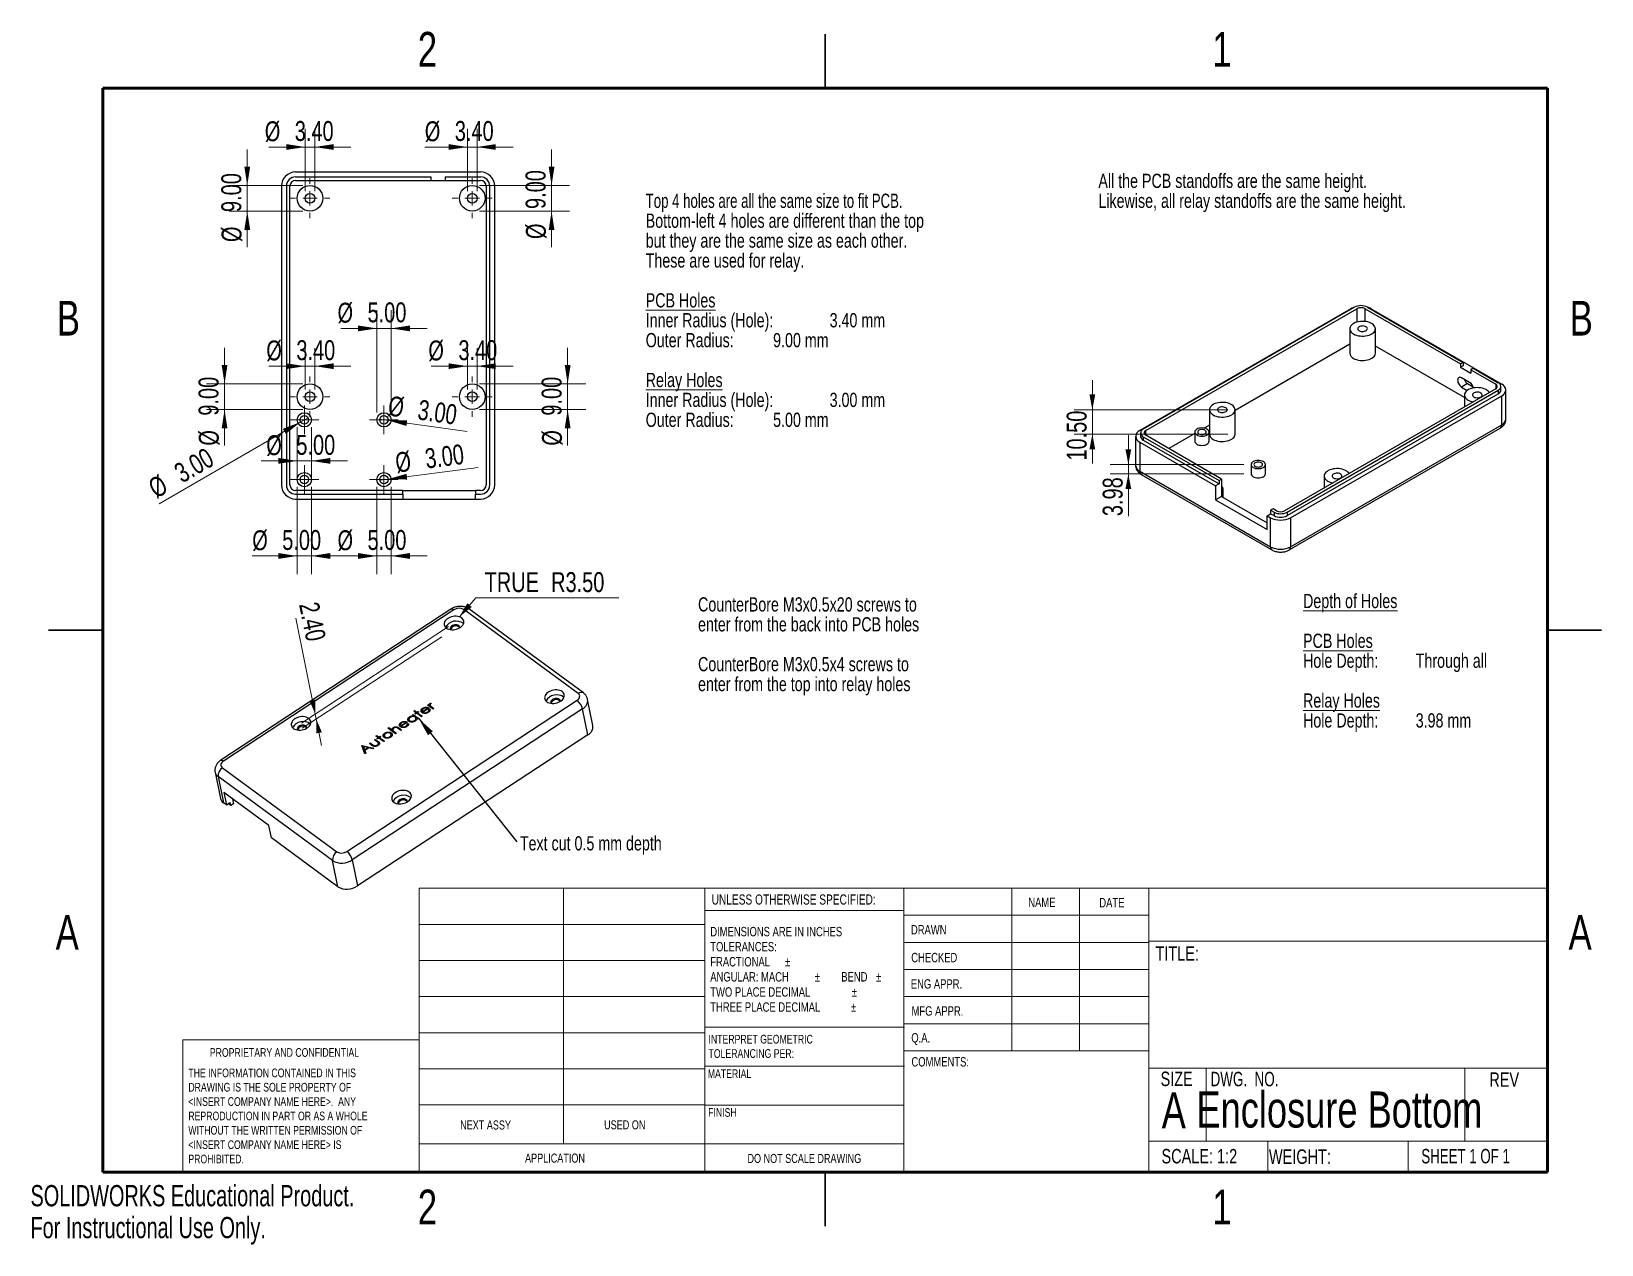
# Model space of a CAD drawing. Header units: millimetres. Extents: x 0 to 276, y 0 to 213.
import ezdxf

# ---------------------------------------------------------------- set-up
doc = ezdxf.new("R2010")
doc.units = ezdxf.units.MM
doc.styles.add('SLDTEXTSTYLE0', font='TXT', dxfattribs={"width": 0.694444})
doc.styles.add('SLDTEXTSTYLE1', font='TXT', dxfattribs={"width": 0.75})
doc.styles.add('SLDTEXTSTYLE2', font='TXT', dxfattribs={"width": 0.6875})
doc.styles.add('SLDTEXTSTYLE3', font='TXT', dxfattribs={"width": 0.7})
doc.dimstyles.new('SLDDIMSTYLE0', dxfattribs={"dimtxt": 3.5, "dimasz": 3.302, "dimexe": 0, "dimexo": 0.0625, "dimgap": 0.875, "dimtad": 1, "dimlfac": 2, "dimrnd": 1e-09, "dimzin": 4, "dimdsep": 46, "dimtxsty": 'SLDTEXTSTYLE1', "dimsah": 1, "dimcen": 0.09, "dimadec": 0, "dimazin": 1, "dimtfac": 1, "dimtmove": 0, "dimatfit": 0, "dimfxl": 1, "dimfrac": 2, "dimtolj": 1, "dimtzin": 12, "dimarcsym": 0})
doc.dimstyles.new('SLDDIMSTYLE1', dxfattribs={"dimtxt": 3.5, "dimasz": 3.302, "dimexe": 0, "dimexo": 0.0625, "dimgap": 0.875, "dimtad": 1, "dimlfac": 2, "dimrnd": 1e-09, "dimzin": 4, "dimdsep": 46, "dimtxsty": 'SLDTEXTSTYLE1', "dimblk1": 'NONE', "dimsah": 1, "dimcen": 0, "dimadec": 0, "dimazin": 1, "dimtfac": 1, "dimtmove": 0, "dimatfit": 3, "dimldrblk": 'NONE', "dimfxl": 1, "dimfrac": 2, "dimtolj": 1, "dimtzin": 12, "dimarcsym": 0})
doc.dimstyles.new('SLDDIMSTYLE2', dxfattribs={"dimtxt": 3.5, "dimasz": 3.302, "dimexe": 0, "dimexo": 0.0625, "dimgap": 0.875, "dimtad": 1, "dimlfac": 2, "dimrnd": 1e-09, "dimzin": 12, "dimdsep": 46, "dimtxsty": 'SLDTEXTSTYLE1', "dimsah": 1, "dimcen": 0.09, "dimadec": 0, "dimazin": 3, "dimtfac": 1, "dimtmove": 0, "dimatfit": 0, "dimfxl": 1, "dimfrac": 2, "dimtolj": 1, "dimtzin": 12, "dimarcsym": 0})
doc.dimstyles.new('SLDDIMSTYLE3', dxfattribs={"dimtxt": 3.5, "dimasz": 3.302, "dimexe": 0, "dimexo": 0.0625, "dimgap": 0.875, "dimtad": 0, "dimtih": 1, "dimtoh": 1, "dimlfac": 2, "dimrnd": 1e-09, "dimzin": 4, "dimdsep": 46, "dimtxsty": 'SLDTEXTSTYLE1', "dimsah": 1, "dimcen": 0, "dimadec": 0, "dimazin": 1, "dimtfac": 1, "dimtofl": 0, "dimtmove": 0, "dimatfit": 3, "dimfxl": 1, "dimfrac": 2, "dimtolj": 1, "dimtzin": 12, "dimarcsym": 0})
doc.dimstyles.new('SLDDIMSTYLE4', dxfattribs={"dimtxt": 0.18, "dimasz": 3.302, "dimexe": 0, "dimexo": 0.0625, "dimgap": 0, "dimtad": 0, "dimtih": 1, "dimtoh": 1, "dimdec": 0, "dimrnd": 1e-09, "dimzin": 0, "dimdsep": 46, "dimtxsty": 'Standard', "dimsah": 1, "dimcen": 0.09, "dimadec": 0, "dimazin": 0, "dimtfac": 3.302, "dimtdec": 0, "dimtofl": 0, "dimtmove": 0, "dimatfit": 3, "dimfxl": 1, "dimfrac": 2, "dimtolj": 1, "dimtzin": 0, "dimarcsym": 0})

msp = doc.modelspace()

# ---------------------------------------------------------------- texts
at = {"color": 7, "linetype": 'Continuous', "lineweight": 0}
for s, insert, char_height, attachment_point, style in [('2', (69.7886, 213.1127), 6.096, 2, 'SLDTEXTSTYLE1'), ('1', (209.4886, 213.1127), 6.096, 2, 'SLDTEXTSTYLE1'), ('B', (6.6534, 165.8377), 6.096, 2, 'SLDTEXTSTYLE1'), ('B', (272.6534, 165.8377), 6.096, 2, 'SLDTEXTSTYLE1'), ('UNLESS OTHERWISE SPECIFIED:', (119.758, 61.499), 1.778, 1, 'SLDTEXTSTYLE1'), ('NAME', (175.4238, 60.923), 1.651, 1, 'SLDTEXTSTYLE1'), ('DATE', (187.9149, 60.8789), 1.651, 1, 'SLDTEXTSTYLE1'), ('A', (6.4566, 57.8877), 6.096, 2, 'SLDTEXTSTYLE1'), ('DRAWN', (154.7966, 56.1227), 1.651, 1, 'SLDTEXTSTYLE1'), ('A', (272.4566, 57.8877), 6.096, 2, 'SLDTEXTSTYLE1'), ('CHECKED', (154.8507, 51.2368), 1.651, 1, 'SLDTEXTSTYLE1'), ('TITLE:', (197.7934, 52.393), 2.54, 1, 'SLDTEXTSTYLE1'), ('ENG APPR.', (154.7772, 46.6008), 1.651, 1, 'SLDTEXTSTYLE1'), ('MFG APPR.', (154.9029, 41.8455), 1.651, 1, 'SLDTEXTSTYLE1'), ('Q.A.', (154.8616, 37.123), 1.651, 1, 'SLDTEXTSTYLE1'), ('PROPRIETARY AND CONFIDENTIAL', (31.5296, 34.4829), 1.524, 1, 'SLDTEXTSTYLE1'), ('MATERIAL', (119.0802, 30.753), 1.524, 1, 'SLDTEXTSTYLE1'), ('COMMENTS:', (154.8838, 32.9087), 1.651, 1, 'SLDTEXTSTYLE1'), ('SIZE', (198.6796, 30.358), 2.54, 1, 'SLDTEXTSTYLE1'), ('DWG.  NO.', (207.4807, 30.3225), 2.54, 1, 'SLDTEXTSTYLE0'), ('REV', (256.4849, 30.2233), 2.54, 1, 'SLDTEXTSTYLE1'), ('A', (198.88, 26.7244), 6.35, 1, 'SLDTEXTSTYLE1'), ('Enclosure Bottom', (230.1269, 26.8729), 6.35, 2, 'SLDTEXTSTYLE1'), ('FINISH', (119.1497, 23.9382), 1.524, 1, 'SLDTEXTSTYLE1'), ('NEXT ASSY', (75.5415, 21.7713), 1.5875, 1, 'SLDTEXTSTYLE1'), ('USED ON', (100.8541, 21.7976), 1.5875, 1, 'SLDTEXTSTYLE1'), ('SCALE: 1:2', (198.8486, 16.7647), 2.54, 1, 'SLDTEXTSTYLE1'), ('WEIGHT:', (217.74, 16.6777), 2.54, 1, 'SLDTEXTSTYLE1'), ('SHEET 1 OF 1', (244.5309, 16.7729), 2.54, 1, 'SLDTEXTSTYLE2'), ('APPLICATION', (86.9496, 15.9496), 1.5875, 1, 'SLDTEXTSTYLE1'), ('DO NOT SCALE DRAWING', (136.0537, 15.8946), 1.5875, 2, 'SLDTEXTSTYLE1'), ('2', (69.7886, 9.6127), 6.096, 2, 'SLDTEXTSTYLE1'), ('1', (209.4886, 9.6127), 6.096, 2, 'SLDTEXTSTYLE1')]:
    msp.add_mtext(s, dxfattribs=dict(at, insert=insert, char_height=char_height, attachment_point=attachment_point, style=style))
at = {"color": 7, "linetype": 'Continuous', "char_height": 3.73507, "attachment_point": 1, "style": 'SLDTEXTSTYLE3'}
for s, insert in [('SOLIDWORKS Educational Product.', (0, 10.4174)), ('For Instructional Use Only.', (0, 4.8148))]:
    msp.add_mtext(s, dxfattribs=dict(at, insert=insert))

# ---------------------------------------------------------------- blocks, each defined once
blk = doc.blocks.new('SW_NOTE_0')
at = {"color": 0, "linetype": 'Continuous', "lineweight": 0, "char_height": 2.5, "attachment_point": 1}
for s, insert, style in [('Top 4 holes are all the same size to fit PCB.', (0, 3.22), 'SLDTEXTSTYLE0'), ('Bottom-left 4 holes are different than the top', (0, -0.28), 'SLDTEXTSTYLE1'), ('but they are the same size as each other.', (0, -3.78), 'SLDTEXTSTYLE1'), ('These are used for relay.', (0, -7.28), 'SLDTEXTSTYLE1'), ('\\LPCB Holes', (0, -14.28), 'SLDTEXTSTYLE1'), ('Inner Radius (Hole):', (0, -17.78), 'SLDTEXTSTYLE1'), ('3.40 mm', (32.34, -17.78), 'SLDTEXTSTYLE1'), ('Outer Radius:', (0, -21.28), 'SLDTEXTSTYLE1'), ('9.00 mm', (22.4, -21.28), 'SLDTEXTSTYLE1'), ('\\LRelay Holes', (0, -28.28), 'SLDTEXTSTYLE1'), ('Inner Radius (Hole):', (0, -31.78), 'SLDTEXTSTYLE1'), ('3.00 mm', (32.34, -31.78), 'SLDTEXTSTYLE1'), ('Outer Radius:', (0, -35.28), 'SLDTEXTSTYLE1'), ('5.00 mm', (22.4, -35.28), 'SLDTEXTSTYLE1')]:
    blk.add_mtext(s, dxfattribs=dict(at, insert=insert, style=style))
blk = doc.blocks.new('SW_NOTE_0_1')
at = {"color": 0, "linetype": 'Continuous', "lineweight": 0, "char_height": 2.5, "attachment_point": 1, "style": 'SLDTEXTSTYLE1'}
for s, insert in [('\\LDepth of Holes', (0, 3.22)), ('\\LPCB Holes', (0, -3.78)), ('Hole Depth:', (0, -7.28)), ('Through all', (19.81, -7.28)), ('\\LRelay Holes', (0, -14.28)), ('Hole Depth:', (0, -17.78)), ('3.98 mm', (19.81, -17.78))]:
    blk.add_mtext(s, dxfattribs=dict(at, insert=insert))
blk = doc.blocks.new('SW_NOTE_0_2')
at = {"color": 0, "linetype": 'Continuous', "lineweight": 0, "char_height": 2.5, "attachment_point": 1, "style": 'SLDTEXTSTYLE1'}
for s, insert in [('All the PCB standoffs are the same height.', (0, 3.22)), ('Likewise, all relay standoffs are the same height.', (0, -0.28))]:
    blk.add_mtext(s, dxfattribs=dict(at, insert=insert))
blk = doc.blocks.new('SW_NOTE_0_3')
at = {"color": 0, "linetype": 'Continuous', "lineweight": 0, "char_height": 2.5, "attachment_point": 1, "style": 'SLDTEXTSTYLE1'}
for s, insert in [('CounterBore M3x0.5x20 screws to', (0, 3.22)), ('enter from the back into PCB holes', (0, -0.28)), ('CounterBore M3x0.5x4 screws to', (0, -7.28)), ('enter from the top into relay holes', (0, -10.78))]:
    blk.add_mtext(s, dxfattribs=dict(at, insert=insert))
blk = doc.blocks.new('SW_NOTE_0_4')
at = {"color": 0, "linetype": 'Continuous', "lineweight": 0, "char_height": 1.524, "attachment_point": 1, "style": 'SLDTEXTSTYLE1'}
for s, insert in [('INTERPRET GEOMETRIC', (0, 1.96)), ('TOLERANCING PER:', (0, -0.56))]:
    blk.add_mtext(s, dxfattribs=dict(at, insert=insert))
blk = doc.blocks.new('SW_NOTE_0_5')
at = {"color": 0, "linetype": 'Continuous', "lineweight": 0, "char_height": 1.651, "attachment_point": 1, "style": 'SLDTEXTSTYLE1'}
for s, insert in [('DIMENSIONS ARE IN INCHES', (0, 2.13)), ('TOLERANCES:', (0, -0.52)), ('FRACTIONAL', (0, -3.17)), ('%%p', (13.15, -3.17)), ('ANGULAR: MACH', (0, -5.82)), ('%%p', (18.37, -5.82)), ('BEND', (23.04, -5.82)), ('%%p', (29.16, -5.82)), ('TWO PLACE DECIMAL', (0, -8.48)), ('%%p', (24.88, -8.48)), ('THREE PLACE DECIMAL', (0, -11.13)), ('%%p', (24.73, -11.13))]:
    blk.add_mtext(s, dxfattribs=dict(at, insert=insert))
blk = doc.blocks.new('SW_NOTE_0_6')
at = {"color": 0, "linetype": 'Continuous', "lineweight": 0, "char_height": 1.524, "attachment_point": 1, "style": 'SLDTEXTSTYLE1'}
for s, insert in [('THE INFORMATION CONTAINED IN THIS', (0, 1.96)), ('DRAWING IS THE SOLE PROPERTY OF', (0, -0.56)), ('<INSERT COMPANY NAME HERE>.  ANY', (0, -3.08)), ('WITHOUT THE WRITTEN PERMISSION OF', (0, -8.13)), ('REPRODUCTION IN PART OR AS A WHOLE', (0, -5.61)), ('<INSERT COMPANY NAME HERE> IS', (0, -10.66)), ('PROHIBITED.', (0, -13.18))]:
    blk.add_mtext(s, dxfattribs=dict(at, insert=insert))
blk = doc.blocks.new('_D')
at = {"color": 7, "linetype": 'Continuous', "lineweight": 0}
for p, q in [((48.28, 185.14), (48.28, 196.06)), ((49.98, 185.14), (49.98, 196.06)), ((48.28, 192.88), (41.93, 192.88)), ((48.28, 192.88), (49.98, 192.88)), ((49.98, 192.88), (56.33, 192.88))]:
    blk.add_line(p, q, dxfattribs=at)
at = {"color": 7, "linetype": 'Continuous', "lineweight": 18}
for points in [[(48.28, 192.88), (44.98, 193.39), (44.98, 192.38)], [(49.98, 192.88), (53.29, 192.38), (53.29, 193.39)]]:
    blk.add_solid(points, dxfattribs=at)
at = {"color": 7, "linetype": 'Continuous', "lineweight": 18, "char_height": 3.5, "attachment_point": 1, "style": 'SLDTEXTSTYLE1'}
for s, insert in [('%%c', (41.19, 197.4)), ('3.40', (46.46, 197.45))]:
    blk.add_mtext(s, dxfattribs=dict(at, insert=insert))
blk = doc.blocks.new('_D_1')
at = {"color": 7, "linetype": 'Continuous', "lineweight": 0}
for p, q in [((76.81, 185.14), (76.81, 196.06)), ((78.51, 185.14), (78.51, 196.06)), ((76.81, 192.88), (69.32, 192.88)), ((76.81, 192.88), (78.51, 192.88)), ((78.51, 192.88), (84.86, 192.88))]:
    blk.add_line(p, q, dxfattribs=at)
at = {"color": 7, "linetype": 'Continuous', "lineweight": 18}
for points in [[(76.81, 192.88), (73.51, 193.39), (73.51, 192.38)], [(78.51, 192.88), (81.81, 192.38), (81.81, 193.39)]]:
    blk.add_solid(points, dxfattribs=at)
at = {"color": 7, "linetype": 'Continuous', "lineweight": 18, "char_height": 3.5, "attachment_point": 1, "style": 'SLDTEXTSTYLE1'}
for s, insert in [('%%c', (69.32, 197.4)), ('3.40', (74.6, 197.45))]:
    blk.add_mtext(s, dxfattribs=dict(at, insert=insert))
blk = doc.blocks.new('_D_2')
at = {"color": 7, "linetype": 'Continuous', "lineweight": 0}
for p, q in [((48.28, 150.27), (48.28, 157.53)), ((49.98, 150.27), (49.98, 157.53)), ((48.28, 154.36), (41.93, 154.36)), ((48.28, 154.36), (49.98, 154.36)), ((49.98, 154.36), (56.33, 154.36))]:
    blk.add_line(p, q, dxfattribs=at)
at = {"color": 7, "linetype": 'Continuous', "lineweight": 18}
for points in [[(48.28, 154.36), (44.98, 154.86), (44.98, 153.85)], [(49.98, 154.36), (53.29, 153.85), (53.29, 154.86)]]:
    blk.add_solid(points, dxfattribs=at)
at = {"color": 7, "linetype": 'Continuous', "lineweight": 18, "char_height": 3.5, "attachment_point": 1, "style": 'SLDTEXTSTYLE1'}
for s, insert in [('%%c', (41.46, 158.87)), ('3.40', (46.74, 158.92))]:
    blk.add_mtext(s, dxfattribs=dict(at, insert=insert))
blk = doc.blocks.new('_D_3')
at = {"color": 7, "linetype": 'Continuous', "lineweight": 0}
for p, q in [((76.81, 150.27), (76.81, 157.53)), ((78.51, 150.27), (78.51, 157.53)), ((76.81, 154.36), (70.46, 154.36)), ((76.81, 154.36), (78.51, 154.36)), ((78.51, 154.36), (84.86, 154.36))]:
    blk.add_line(p, q, dxfattribs=at)
at = {"color": 7, "linetype": 'Continuous', "lineweight": 18}
for points in [[(76.81, 154.36), (73.51, 154.86), (73.51, 153.85)], [(78.51, 154.36), (81.81, 153.85), (81.81, 154.86)]]:
    blk.add_solid(points, dxfattribs=at)
at = {"color": 7, "linetype": 'Continuous', "lineweight": 18, "char_height": 3.5, "attachment_point": 1, "style": 'SLDTEXTSTYLE1'}
for s, insert in [('%%c', (69.95, 158.87)), ('3.40', (75.23, 158.92))]:
    blk.add_mtext(s, dxfattribs=dict(at, insert=insert))
blk = doc.blocks.new('_D_4')
at = {"color": 7, "linetype": 'Continuous', "lineweight": 0}
for p, q in [((38.11, 186.12), (38.11, 192.47)), ((47.86, 186.12), (34.94, 186.12)), ((38.11, 186.12), (38.11, 181.62)), ((47.86, 181.62), (34.94, 181.62)), ((38.11, 181.62), (38.11, 175.27))]:
    blk.add_line(p, q, dxfattribs=at)
at = {"color": 7, "linetype": 'Continuous', "lineweight": 18}
for points in [[(38.11, 186.12), (38.62, 189.43), (37.6, 189.43)], [(38.11, 181.62), (37.6, 178.32), (38.62, 178.32)]]:
    blk.add_solid(points, dxfattribs=at)
at = {"color": 7, "linetype": 'Continuous', "lineweight": 18, "char_height": 3.5, "attachment_point": 1, "rotation": 90, "style": 'SLDTEXTSTYLE1'}
for s, insert in [('9.00', (33.55, 181.46)), ('%%c', (33.6, 176.18))]:
    blk.add_mtext(s, dxfattribs=dict(at, insert=insert))
blk = doc.blocks.new('_D_5')
at = {"color": 7, "linetype": 'Continuous', "lineweight": 0}
for p, q in [((91.61, 186.12), (91.61, 192.47)), ((78.93, 186.12), (94.79, 186.12)), ((91.61, 186.12), (91.61, 181.62)), ((78.93, 181.62), (94.79, 181.62)), ((91.61, 181.62), (91.61, 175.27))]:
    blk.add_line(p, q, dxfattribs=at)
at = {"color": 7, "linetype": 'Continuous', "lineweight": 18}
for points in [[(91.61, 186.12), (92.12, 189.43), (91.11, 189.43)], [(91.61, 181.62), (91.11, 178.32), (92.12, 178.32)]]:
    blk.add_solid(points, dxfattribs=at)
at = {"color": 7, "linetype": 'Continuous', "lineweight": 18, "char_height": 3.5, "attachment_point": 1, "rotation": 90, "style": 'SLDTEXTSTYLE1'}
for s, insert in [('9.00', (87.05, 181.99)), ('%%c', (87.1, 176.71))]:
    blk.add_mtext(s, dxfattribs=dict(at, insert=insert))
blk = doc.blocks.new('_D_6')
at = {"color": 7, "linetype": 'Continuous', "lineweight": 0}
for p, q in [((34.12, 151.25), (34.12, 157.6)), ((47.86, 151.25), (30.94, 151.25)), ((34.12, 151.25), (34.12, 146.75)), ((47.86, 146.75), (30.94, 146.75)), ((34.12, 146.75), (34.12, 140.4))]:
    blk.add_line(p, q, dxfattribs=at)
at = {"color": 7, "linetype": 'Continuous', "lineweight": 18}
for points in [[(34.12, 151.25), (34.62, 154.55), (33.61, 154.55)], [(34.12, 146.75), (33.61, 143.44), (34.62, 143.44)]]:
    blk.add_solid(points, dxfattribs=at)
at = {"color": 7, "linetype": 'Continuous', "lineweight": 18, "char_height": 3.5, "attachment_point": 1, "rotation": 90, "style": 'SLDTEXTSTYLE1'}
for s, insert in [('9.00', (29.55, 145.66)), ('%%c', (29.6, 140.39))]:
    blk.add_mtext(s, dxfattribs=dict(at, insert=insert))
blk = doc.blocks.new('_D_7')
at = {"color": 7, "linetype": 'Continuous', "lineweight": 0}
for p, q in [((94.44, 151.25), (94.44, 157.6)), ((78.93, 151.25), (97.61, 151.25)), ((94.44, 151.25), (94.44, 146.75)), ((78.93, 146.75), (97.61, 146.75)), ((94.44, 146.75), (94.44, 140.4))]:
    blk.add_line(p, q, dxfattribs=at)
at = {"color": 7, "linetype": 'Continuous', "lineweight": 18}
for points in [[(94.44, 151.25), (94.95, 154.55), (93.93, 154.55)], [(94.44, 146.75), (93.93, 143.44), (94.95, 143.44)]]:
    blk.add_solid(points, dxfattribs=at)
at = {"color": 7, "linetype": 'Continuous', "lineweight": 18, "char_height": 3.5, "attachment_point": 1, "rotation": 90, "style": 'SLDTEXTSTYLE1'}
for s, insert in [('9.00', (89.87, 145.66)), ('%%c', (89.93, 140.39))]:
    blk.add_mtext(s, dxfattribs=dict(at, insert=insert))
blk = doc.blocks.new('_D_8')
at = {"color": 7, "linetype": 'Continuous', "lineweight": 0}
for p, q in [((60.9, 133.16), (60.9, 117.82)), ((63.4, 133.16), (63.4, 117.82)), ((60.9, 121), (54.55, 121)), ((60.9, 121), (63.4, 121)), ((63.4, 121), (69.75, 121))]:
    blk.add_line(p, q, dxfattribs=at)
at = {"color": 7, "linetype": 'Continuous', "lineweight": 18}
for points in [[(60.9, 121), (57.59, 121.51), (57.59, 120.49)], [(63.4, 121), (66.7, 120.49), (66.7, 121.51)]]:
    blk.add_solid(points, dxfattribs=at)
at = {"color": 7, "linetype": 'Continuous', "lineweight": 18, "char_height": 3.5, "attachment_point": 1, "style": 'SLDTEXTSTYLE1'}
for s, insert in [('%%c', (53.98, 125.51)), ('5.00', (59.26, 125.56))]:
    blk.add_mtext(s, dxfattribs=dict(at, insert=insert))
blk = doc.blocks.new('_D_9')
at = {"color": 7, "linetype": 'Continuous', "lineweight": 0}
for p, q in [((46.9, 133.16), (46.9, 117.82)), ((49.4, 133.16), (49.4, 117.82)), ((46.9, 121), (38.99, 121)), ((46.9, 121), (49.4, 121)), ((49.4, 121), (55.75, 121))]:
    blk.add_line(p, q, dxfattribs=at)
at = {"color": 7, "linetype": 'Continuous', "lineweight": 18}
for points in [[(46.9, 121), (43.59, 121.51), (43.59, 120.49)], [(49.4, 121), (52.7, 120.49), (52.7, 121.51)]]:
    blk.add_solid(points, dxfattribs=at)
at = {"color": 7, "linetype": 'Continuous', "lineweight": 18, "char_height": 3.5, "attachment_point": 1, "style": 'SLDTEXTSTYLE1'}
for s, insert in [('%%c', (38.99, 125.51)), ('5.00', (44.26, 125.56))]:
    blk.add_mtext(s, dxfattribs=dict(at, insert=insert))
blk = doc.blocks.new('_D_10')
at = {"color": 7, "linetype": 'Continuous', "lineweight": 0}
for q in [(78.72, 136.54), (61.4, 134.33)]:
    blk.add_line((62.89, 134.52), q, dxfattribs=at)
at = {"color": 7, "linetype": 'Continuous', "lineweight": 18}
blk.add_solid([(62.89, 134.52), (66.23, 134.43), (66.1, 135.44)], dxfattribs=at)
at = {"color": 7, "linetype": 'Continuous', "lineweight": 18, "char_height": 3.5, "attachment_point": 1, "rotation": 7.2768, "style": 'SLDTEXTSTYLE1'}
for s, insert in [('%%c', (63.94, 139.1)), ('3.00', (69.17, 139.82))]:
    blk.add_mtext(s, dxfattribs=dict(at, insert=insert))
blk = doc.blocks.new('_None')
blk = doc.blocks.new('_D_11')
at = {"color": 7, "linetype": 'Continuous', "lineweight": 0}
for p, q in [((60.9, 146.2), (60.9, 164.18)), ((63.4, 146.2), (63.4, 164.18)), ((60.9, 161), (54.55, 161)), ((60.9, 161), (63.4, 161)), ((63.4, 161), (69.75, 161))]:
    blk.add_line(p, q, dxfattribs=at)
at = {"color": 7, "linetype": 'Continuous', "lineweight": 18}
for points in [[(60.9, 161), (57.59, 161.51), (57.59, 160.49)], [(63.4, 161), (66.7, 160.49), (66.7, 161.51)]]:
    blk.add_solid(points, dxfattribs=at)
at = {"color": 7, "linetype": 'Continuous', "lineweight": 18, "char_height": 3.5, "attachment_point": 1, "style": 'SLDTEXTSTYLE1'}
for s, insert in [('%%c', (53.98, 165.51)), ('5.00', (59.26, 165.57))]:
    blk.add_mtext(s, dxfattribs=dict(at, insert=insert))
blk = doc.blocks.new('_D_12')
at = {"color": 7, "linetype": 'Continuous', "lineweight": 0}
for q in [(61.4, 145.03), (76.75, 142.85)]:
    blk.add_line((62.89, 144.82), q, dxfattribs=at)
at = {"color": 7, "linetype": 'Continuous', "lineweight": 18}
blk.add_solid([(62.89, 144.82), (66.09, 143.85), (66.23, 144.86)], dxfattribs=at)
at = {"color": 7, "linetype": 'Continuous', "lineweight": 18, "char_height": 3.5, "attachment_point": 1, "rotation": 351.9218, "style": 'SLDTEXTSTYLE1'}
for s, insert in [('%%c', (63.18, 149.18)), ('3.00', (68.41, 148.49))]:
    blk.add_mtext(s, dxfattribs=dict(at, insert=insert))
blk = doc.blocks.new('_D_13')
at = {"color": 7, "linetype": 'Continuous', "lineweight": 0}
for p, q in [((46.9, 143.66), (46.9, 134.53)), ((49.4, 143.66), (49.4, 134.53)), ((46.9, 137.71), (40.55, 137.71)), ((46.9, 137.71), (49.4, 137.71)), ((49.4, 137.71), (55.75, 137.71))]:
    blk.add_line(p, q, dxfattribs=at)
at = {"color": 7, "linetype": 'Continuous', "lineweight": 18}
for points in [[(46.9, 137.71), (43.59, 138.22), (43.59, 137.2)], [(49.4, 137.71), (52.7, 137.2), (52.7, 138.22)]]:
    blk.add_solid(points, dxfattribs=at)
at = {"color": 7, "linetype": 'Continuous', "lineweight": 18, "char_height": 3.5, "attachment_point": 1, "style": 'SLDTEXTSTYLE1'}
for s, insert in [('%%c', (41.46, 142.22)), ('5.00', (46.74, 142.28))]:
    blk.add_mtext(s, dxfattribs=dict(at, insert=insert))
blk = doc.blocks.new('_D_14')
at = {"color": 7, "linetype": 'Continuous', "lineweight": 0}
for q in [(22.6, 130.17), (48.79, 145.3)]:
    blk.add_line((47.5, 144.55), q, dxfattribs=at)
at = {"color": 7, "linetype": 'Continuous', "lineweight": 18}
blk.add_solid([(47.5, 144.55), (44.38, 143.34), (44.89, 142.46)], dxfattribs=at)
at = {"color": 7, "linetype": 'Continuous', "lineweight": 18, "char_height": 3.5, "attachment_point": 1, "rotation": 30, "style": 'SLDTEXTSTYLE1'}
for s, insert in [('3.00', (24.9, 136.75)), ('%%c', (20.35, 134.06))]:
    blk.add_mtext(s, dxfattribs=dict(at, insert=insert))
blk = doc.blocks.new('SW_CENTERMARKSYMBOL_0')
at = {"color": 0, "linetype": 'Continuous', "lineweight": 18}
for p, q in [((0, 2.54), (0, 3.52)), ((-2.54, 0), (-3.52, 0)), ((0, 0), (-1.27, 0)), ((0, 0), (0, 1.27)), ((0, 0), (0, -1.27)), ((0, 0), (1.27, 0)), ((2.54, 0), (3.52, 0)), ((0, -2.54), (0, -3.52))]:
    blk.add_line(p, q, dxfattribs=at)
blk = doc.blocks.new('SW_CENTERMARKSYMBOL_1')
at = {"color": 0, "linetype": 'Continuous', "lineweight": 18}
for p, q in [((0, 2.54), (0, 3.52)), ((-2.54, 0), (-3.52, 0)), ((0, 0), (-1.27, 0)), ((0, 0), (0, 1.27)), ((0, 0), (0, -1.27)), ((0, 0), (1.27, 0)), ((2.54, 0), (3.52, 0)), ((0, -2.54), (0, -3.52))]:
    blk.add_line(p, q, dxfattribs=at)
blk = doc.blocks.new('SW_CENTERMARKSYMBOL_2')
at = {"color": 0, "linetype": 'Continuous', "lineweight": 18}
for p, q in [((0, 2.54), (0, 3.52)), ((-2.54, 0), (-3.52, 0)), ((0, 0), (-1.27, 0)), ((0, 0), (0, 1.27)), ((0, 0), (0, -1.27)), ((0, 0), (1.27, 0)), ((2.54, 0), (3.52, 0)), ((0, -2.54), (0, -3.52))]:
    blk.add_line(p, q, dxfattribs=at)
blk = doc.blocks.new('SW_CENTERMARKSYMBOL_3')
at = {"color": 0, "linetype": 'Continuous', "lineweight": 18}
for p, q in [((0, 2.54), (0, 3.52)), ((-2.54, 0), (-3.52, 0)), ((0, 0), (-1.27, 0)), ((0, 0), (0, 1.27)), ((0, 0), (0, -1.27)), ((0, 0), (1.27, 0)), ((2.54, 0), (3.52, 0)), ((0, -2.54), (0, -3.52))]:
    blk.add_line(p, q, dxfattribs=at)
blk = doc.blocks.new('SW_CENTERMARKSYMBOL_4')
at = {"color": 0, "linetype": 'Continuous', "lineweight": 18}
for p, q in [((-1.27, 0), (-2.52, 0)), ((0, 0), (-1.27, 0)), ((0, 1.27), (0, 2.52)), ((0, 0), (0, 1.27)), ((0, 0), (0, -1.27)), ((0, 0), (1.27, 0)), ((1.27, 0), (2.52, 0)), ((0, -1.27), (0, -2.52))]:
    blk.add_line(p, q, dxfattribs=at)
blk = doc.blocks.new('SW_CENTERMARKSYMBOL_5')
at = {"color": 0, "linetype": 'Continuous', "lineweight": 18}
for p, q in [((-1.27, 0), (-2.52, 0)), ((0, 0), (-1.27, 0)), ((0, 1.27), (0, 2.52)), ((0, 0), (0, 1.27)), ((0, 0), (0, -1.27)), ((0, 0), (1.27, 0)), ((1.27, 0), (2.52, 0)), ((0, -1.27), (0, -2.52))]:
    blk.add_line(p, q, dxfattribs=at)
blk = doc.blocks.new('SW_CENTERMARKSYMBOL_6')
at = {"color": 0, "linetype": 'Continuous', "lineweight": 18}
for p, q in [((-1.27, 0), (-2.52, 0)), ((0, 0), (-1.27, 0)), ((0, 1.27), (0, 2.52)), ((0, 0), (0, 1.27)), ((0, 0), (0, -1.27)), ((0, 0), (1.27, 0)), ((1.27, 0), (2.52, 0)), ((0, -1.27), (0, -2.52))]:
    blk.add_line(p, q, dxfattribs=at)
blk = doc.blocks.new('SW_CENTERMARKSYMBOL_7')
at = {"color": 0, "linetype": 'Continuous', "lineweight": 18}
for p, q in [((-1.27, 0), (-2.52, 0)), ((0, 0), (-1.27, 0)), ((0, 1.27), (0, 2.52)), ((0, 0), (0, 1.27)), ((0, 0), (0, -1.27)), ((0, 0), (1.27, 0)), ((1.27, 0), (2.52, 0)), ((0, -1.27), (0, -2.52))]:
    blk.add_line(p, q, dxfattribs=at)
blk = doc.blocks.new('_D_15')
at = {"color": 7, "linetype": 'Continuous', "lineweight": 0}
for p, q in [((186.69, 146.7), (186.69, 151.89)), ((210.52, 146.7), (183.51, 146.7)), ((186.69, 142.41), (186.69, 146.7)), ((210.52, 142.41), (183.51, 142.41)), ((186.69, 142.41), (186.69, 137.23))]:
    blk.add_line(p, q, dxfattribs=at)
at = {"color": 7, "linetype": 'Continuous', "lineweight": 18}
for points in [[(186.69, 146.7), (187.2, 149.4), (186.18, 149.4)], [(186.69, 142.41), (186.18, 139.72), (187.2, 139.72)]]:
    blk.add_solid(points, dxfattribs=at)
at = {"color": 7, "linetype": 'Continuous', "lineweight": 18, "insert": (182.18, 137.76), "char_height": 3.5, "attachment_point": 1, "rotation": 90, "style": 'SLDTEXTSTYLE1'}
blk.add_mtext('10.50', dxfattribs=at)
blk = doc.blocks.new('_D_16')
at = {"color": 7, "linetype": 'Continuous', "lineweight": 0}
for p, q in [((193.02, 137.07), (193.02, 142.25)), ((213.34, 137.07), (189.85, 137.07)), ((213.34, 135.44), (189.85, 135.44)), ((193.02, 137.07), (193.02, 135.44)), ((193.02, 135.44), (193.02, 128))]:
    blk.add_line(p, q, dxfattribs=at)
at = {"color": 7, "linetype": 'Continuous', "lineweight": 18}
for points in [[(193.02, 137.07), (193.53, 139.76), (192.51, 139.76)], [(193.02, 135.44), (192.51, 132.74), (193.53, 132.74)]]:
    blk.add_solid(points, dxfattribs=at)
at = {"color": 7, "linetype": 'Continuous', "lineweight": 18, "insert": (188.51, 128), "char_height": 3.5, "attachment_point": 1, "rotation": 90, "style": 'SLDTEXTSTYLE1'}
blk.add_mtext('3.98', dxfattribs=at)
blk = doc.blocks.new('_D_17')
at = {"color": 7, "linetype": 'Continuous', "lineweight": 0}
for p, q in [((75.41, 110.31), (78.3, 113.64)), ((78.3, 113.64), (103.41, 113.64))]:
    blk.add_line(p, q, dxfattribs=at)
at = {"color": 7, "linetype": 'Continuous', "lineweight": 18}
blk.add_solid([(75.41, 110.31), (77.58, 112.03), (76.81, 112.7)], dxfattribs=at)
at = {"color": 7, "linetype": 'Continuous', "lineweight": 18, "char_height": 3.5, "attachment_point": 1, "style": 'SLDTEXTSTYLE1'}
for s, insert in [('TRUE', (79.85, 118.15)), ('R3.50', (91.53, 118.15))]:
    blk.add_mtext(s, dxfattribs=dict(at, insert=insert))
blk = doc.blocks.new('_D_18')
at = {"color": 7, "linetype": 'Continuous', "lineweight": 0}
for p, q in [((50.06, 93.21), (46.65, 110.08)), ((73.48, 108.58), (47.62, 91.6)), ((72.31, 106.81), (47.79, 90.72)), ((50.24, 92.33), (50.06, 93.21)), ((50.24, 92.33), (51.19, 87.67))]:
    blk.add_line(p, q, dxfattribs=at)
at = {"color": 7, "linetype": 'Continuous', "lineweight": 18}
for points in [[(50.06, 93.21), (50.07, 95.73), (49.08, 95.53)], [(50.24, 92.33), (50.23, 89.81), (51.23, 90.01)]]:
    blk.add_solid(points, dxfattribs=at)
at = {"color": 7, "linetype": 'Continuous', "lineweight": 18, "insert": (50.63, 113.16), "char_height": 3.5, "attachment_point": 1, "rotation": 281.4491, "style": 'SLDTEXTSTYLE1'}
blk.add_mtext('2.40', dxfattribs=at)
blk = doc.blocks.new('SW_NOTE_0_7')
at = {"color": 0, "linetype": 'Continuous', "lineweight": 0, "insert": (0.54, 1.02), "char_height": 2.5, "attachment_point": 1, "style": 'SLDTEXTSTYLE1'}
blk.add_mtext('Text cut 0.5 mm depth', dxfattribs=at)

# ---------------------------------------------------------------- dimensions: what is measured, and where the dimension line sits
at = {"color": 7, "linetype": 'Continuous', "lineweight": 18}
for base, p1, p2, picture, middle in [((49.9837, 192.884), (48.2837, 183.8741), (49.9837, 183.8741), '_D', (48.3512, 192.884)), ((78.5117, 192.884), (76.8117, 183.8741), (78.5117, 183.8741), '_D_1', (76.4819, 192.884)), ((63.3952, 161.0018), (60.8952, 144.9254), (63.3952, 144.9254), '_D_11', (61.1417, 161.0018)), ((49.9837, 154.3561), (48.2837, 148.9961), (49.9837, 148.9961), '_D_2', (48.6264, 154.3561)), ((78.5117, 154.3561), (76.8117, 148.9961), (78.5117, 148.9961), '_D_3', (77.117, 154.3561)), ((49.3952, 137.71), (46.8952, 144.9254), (49.3952, 144.9254), '_D_13', (48.6264, 137.71)), ((49.3952, 120.9992), (46.8952, 134.4254), (49.3952, 134.4254), '_D_9', (46.1502, 120.9992)), ((63.3952, 120.9992), (60.8952, 134.4254), (63.3952, 134.4254), '_D_8', (61.1417, 120.9992))]:
    dim = msp.add_linear_dim(base=base, p1=p1, p2=p2, text='%%c<>', dimstyle='SLDDIMSTYLE0', dxfattribs=at)
    dim.commit()
    dim.dimension.update_dxf_attribs({"geometry": picture, "text_midpoint": middle, "dimtype": 160})
for base, p1, p2, picture, middle in [((38.1106, 181.6241), (49.1337, 186.1241), (49.1337, 181.6241), '_D_4', (38.1106, 183.3493)), ((91.615, 181.6241), (77.6617, 186.1241), (77.6617, 181.6241), '_D_5', (91.615, 183.8741)), ((34.115, 146.7461), (49.1337, 151.2461), (49.1337, 146.7461), '_D_6', (34.115, 147.551)), ((94.4398, 146.7461), (77.6617, 151.2461), (77.6617, 146.7461), '_D_7', (94.4398, 147.551))]:
    dim = msp.add_linear_dim(base=base, p1=p1, p2=p2, angle=90, text='%%c<>', dimstyle='SLDDIMSTYLE0', dxfattribs=at)
    dim.commit()
    dim.dimension.update_dxf_attribs({"geometry": picture, "text_midpoint": middle, "dimtype": 160})
for base, p1, p2, angle, dimstyle, picture, middle in [((186.6872, 146.701), (211.7877, 142.4141), (211.7877, 146.701), 90, 'SLDDIMSTYLE0', '_D_15', (186.6872, 143.5819)), ((193.021, 135.4411), (214.6097, 137.0675), (214.6097, 135.4411), 90, 'SLDDIMSTYLE2', '_D_16', (193.021, 132.5265)), ((50.0643, 93.2093), (73.2872, 107.4557), (74.4583, 109.2211), 281.449122, 'SLDDIMSTYLE0', '_D_18', (47.1044, 107.8238))]:
    dim = msp.add_linear_dim(base=base, p1=p1, p2=p2, angle=angle, dimstyle=dimstyle, dxfattribs=at)
    dim.commit()
    dim.dimension.update_dxf_attribs({"geometry": picture, "text_midpoint": middle, "dimtype": 160})
for p1, p2, picture, middle in [((61.4026, 145.0308), (62.8877, 144.82), '_D_12', (70.1029, 143.7959)), ((48.7947, 145.3004), (47.4957, 144.5504), '_D_14', (28.6519, 133.6709)), ((61.4012, 134.3304), (62.8891, 134.5204), '_D_10', (71.9812, 135.6814))]:
    dim = msp.add_diameter_dim_2p(p1=p1, p2=p2, dimstyle='SLDDIMSTYLE1', dxfattribs=at)
    dim.commit()
    dim.dimension.update_dxf_attribs({"geometry": picture, "text_midpoint": middle, "dimtype": 163})
dim = msp.add_radius_dim(center=(74.4583, 109.2211), mpoint=(75.4053, 110.3095), text='TRUE <>', dimstyle='SLDDIMSTYLE3', dxfattribs=at)
dim.commit()
dim.dimension.update_dxf_attribs({"geometry": '_D_17', "text_midpoint": (91.6312, 116.4156), "dimtype": 164})

# ---------------------------------------------------------------- linework, layer by layer
at = {"color": 7, "linetype": 'Continuous', "lineweight": 25}
for p, q in [((139.7, 212.725), (139.7, 203.2)), ((139.7, 203.2), (139.7, 212.725)), ((46.615, 188.4992), (79.115, 188.4992)), ((44.115, 185.9992), (44.115, 133.4992)), ((44.99, 185.9992), (44.99, 133.4992)), ((45.615, 133.4992), (45.615, 185.9992)), ((46.615, 187.6242), (70.3587, 187.6242)), ((46.615, 186.9992), (70.3587, 186.9992)), ((70.3587, 187.6242), (70.3587, 186.9992)), ((70.3587, 186.9992), (72.9087, 186.9992)), ((72.9087, 187.6242), (79.115, 187.6242)), ((72.9087, 187.6242), (72.9087, 186.9992)), ((72.9087, 186.9992), (79.115, 186.9992)), ((80.115, 185.9992), (80.115, 133.4992)), ((80.74, 133.4992), (80.74, 185.9992)), ((81.615, 133.4992), (81.615, 185.9992)), ((232.154, 164.4668), (195.0309, 143.0361)), ((232.7727, 164.722), (195.6496, 143.2913)), ((196.0916, 143.0362), (233.2147, 164.4669)), ((234.6289, 164.4669), (251.4182, 154.7746)), ((235.0708, 164.722), (251.8602, 155.0298)), ((235.6895, 164.4668), (258.6705, 151.2002)), ((231.9501, 160.9383), (231.9501, 156.6515)), ((236.4501, 156.6515), (236.4501, 160.9383)), ((231.9501, 158.2253), (211.7877, 146.5857)), ((252.1225, 148.8564), (236.4501, 157.9039)), ((251.8602, 155.0298), (251.4182, 154.7746)), ((251.4182, 154.7746), (251.4182, 154.1622)), ((251.8602, 155.0298), (251.8602, 154.4174)), ((251.8602, 154.4174), (251.4182, 154.1622)), ((251.4182, 154.1622), (253.2214, 153.1213)), ((253.0269, 151.4984), (251.6127, 152.3148)), ((253.6633, 153.9888), (253.2214, 153.7337)), ((253.2214, 153.7337), (257.6099, 151.2003)), ((253.2214, 153.7337), (253.2214, 153.1213)), ((253.6633, 153.9888), (258.0518, 151.4554)), ((257.6099, 150.3839), (220.4867, 128.9532)), ((220.9287, 128.698), (258.0518, 150.1287)), ((220.9287, 128.0856), (258.0518, 149.5163)), ((221.5474, 127.7284), (258.6705, 149.1592)), ((252.6733, 151.294), (251.6127, 150.6817)), ((251.6127, 150.6817), (252.6142, 150.1036)), ((252.1225, 149.2931), (252.1225, 147.2161)), ((252.6733, 151.294), (253.6394, 150.7364)), ((258.0518, 150.1287), (258.0518, 149.5163)), ((258.5277, 150.1797), (258.5277, 150.7921)), ((258.6705, 144.0558), (258.6705, 149.1592)), ((259.4027, 145.0763), (259.4027, 150.1797)), ((207.2877, 146.701), (207.2877, 142.4141)), ((211.7877, 142.4141), (211.7877, 146.701)), ((207.2877, 143.9879), (206.3776, 143.4626)), ((221.5474, 122.6251), (258.6705, 144.0558)), ((194.2987, 142.0156), (194.2987, 136.9122)), ((195.0309, 140.9951), (208.3599, 133.3004)), ((195.0309, 140.9951), (195.0309, 135.8917)), ((195.1737, 142.628), (195.1737, 142.0156)), ((195.6496, 141.9647), (208.9786, 134.27)), ((195.6496, 141.9647), (195.6496, 141.3523)), ((195.6496, 141.3523), (208.9786, 133.6576)), ((209.4205, 134.5251), (196.0916, 142.2198)), ((204.7102, 142.5), (200.1582, 139.8722)), ((204.7102, 142.7824), (204.7102, 141.1559)), ((207.2102, 141.1559), (207.2102, 142.7824)), ((221.2885, 122.0528), (258.4116, 143.4835)), ((195.0309, 135.8917), (218.0119, 122.6251)), ((195.2898, 135.3194), (218.2708, 122.0528)), ((214.6097, 137.0675), (214.6097, 135.4411)), ((217.1097, 135.4411), (217.1097, 137.0675)), ((208.9786, 133.6576), (208.3599, 133.3004)), ((208.3599, 133.3004), (208.3599, 130.8508)), ((208.9786, 134.27), (209.4205, 134.5251)), ((208.9786, 134.27), (208.9786, 133.6576)), ((209.4205, 134.5251), (209.4205, 131.4631)), ((209.6851, 131.3104), (209.6851, 132.7814)), ((227.46, 135.0557), (227.46, 132.9787)), ((65.465, 132.4992), (46.615, 132.4992)), ((46.615, 131.8742), (65.465, 131.8742)), ((46.615, 130.9992), (65.465, 130.9992)), ((65.465, 131.8742), (65.465, 132.4992)), ((65.465, 132.4992), (78.265, 132.4992)), ((65.465, 131.8742), (65.465, 130.9992)), ((65.465, 130.9992), (78.265, 130.9992)), ((78.265, 132.4992), (78.265, 131.8742)), ((79.115, 132.4992), (78.265, 132.4992)), ((78.265, 131.8742), (79.115, 131.8742)), ((78.265, 130.9992), (78.265, 131.8742)), ((78.265, 130.9992), (79.115, 130.9992)), ((209.4205, 131.4631), (208.3599, 130.8508)), ((208.3599, 130.8508), (217.4108, 125.6258)), ((209.4205, 131.4631), (217.4108, 126.8504)), ((217.4108, 128.0754), (218.0296, 128.4326)), ((217.4108, 128.0754), (218.0119, 127.7284)), ((217.4108, 125.6258), (217.4108, 128.0754)), ((218.0119, 122.6251), (218.0119, 127.7284)), ((218.4715, 129.3001), (218.0296, 129.045)), ((218.0296, 129.045), (218.6306, 128.698)), ((218.0296, 129.045), (218.0296, 128.4326)), ((218.0296, 128.4326), (218.6306, 128.0856)), ((219.0725, 128.9532), (218.4715, 129.3001)), ((218.6306, 128.698), (218.6306, 128.0856)), ((220.9287, 128.698), (220.9287, 128.0856)), ((221.5474, 127.7284), (221.5474, 122.6251)), ((73.9223, 111.6532), (33.4444, 85.0842)), ((74.4226, 111.5246), (33.9447, 84.9556)), ((96.2868, 96.825), (76.1605, 111.5893)), ((97.2118, 96.9165), (77.0854, 111.6808)), ((3.175, 107.95), (12.7, 107.95)), ((12.7, 107.95), (3.175, 107.95)), ((276.225, 107.95), (266.7, 107.95)), ((266.7, 107.95), (276.225, 107.95)), ((55.6193, 69.0556), (96.0972, 95.6246)), ((97.0569, 94.1403), (56.579, 67.5713)), ((68.911, 93.6377), (69.8162, 94.2318)), ((68.9826, 94.0591), (68.9493, 94.2234)), ((70.0803, 94.2417), (69.0133, 93.5413)), ((69.6431, 94.2769), (69.6181, 94.4003)), ((69.8455, 94.0875), (69.8162, 94.2318)), ((69.8272, 94.7763), (69.9737, 94.8724)), ((70.7851, 94.0736), (69.8272, 94.7763)), ((69.9737, 94.8724), (70.1147, 94.769)), ((70.0221, 94.6333), (69.9737, 94.8724)), ((70.0387, 94.0041), (70.2237, 94.0493)), ((70.1115, 93.6443), (70.0387, 94.0041)), ((70.1631, 94.5299), (70.1147, 94.769)), ((70.244, 93.9489), (70.2237, 94.0493)), ((70.2819, 94.9074), (70.2478, 95.0757)), ((70.2523, 94.7808), (70.3275, 94.4093)), ((70.2834, 94.4417), (70.3141, 94.4758)), ((70.3641, 94.3824), (70.3071, 94.6642)), ((70.4082, 95.1354), (70.4296, 95.0078)), ((70.6097, 94.4059), (70.9316, 94.1698)), ((70.9316, 94.1698), (70.7851, 94.0736)), ((97.9849, 89.5581), (97.0569, 94.1403)), ((98.887, 91.19), (97.9589, 95.7722)), ((64.898, 91.1858), (64.8747, 91.3007)), ((65.0672, 91.2831), (65.1376, 90.9357)), ((65.124, 91.1519), (66.0292, 91.7461)), ((65.1712, 90.9188), (65.124, 91.1519)), ((65.1956, 91.5734), (65.1623, 91.7377)), ((66.2933, 91.756), (65.2263, 91.0556)), ((65.8561, 91.7912), (65.8311, 91.9146)), ((66.0585, 91.6018), (66.0292, 91.7461)), ((66.2517, 91.5184), (66.4367, 91.5635)), ((66.3245, 91.1586), (66.2517, 91.5184)), ((66.457, 91.4632), (66.4367, 91.5635)), ((66.5397, 92.2235), (66.6059, 91.8967)), ((66.6834, 92.5483), (66.6498, 92.7141)), ((66.7023, 91.8487), (66.6643, 92.0363)), ((67.1491, 93.0184), (67.2956, 93.1146)), ((67.3264, 92.8884), (67.1491, 93.0184)), ((67.2956, 93.1146), (68.2535, 92.4119)), ((67.3674, 92.7602), (67.2956, 93.1146)), ((67.3522, 92.7608), (67.3264, 92.8884)), ((67.3903, 93.714), (67.5368, 93.8101)), ((67.7768, 93.4304), (67.3903, 93.714)), ((67.5514, 91.9395), (67.5243, 92.0734)), ((67.5368, 93.8101), (67.9233, 93.5266)), ((67.5852, 93.571), (67.5368, 93.8101)), ((67.5676, 93.2931), (67.7768, 93.4304)), ((67.6852, 93.2068), (67.5676, 93.2931)), ((67.8945, 93.3442), (67.6852, 93.2068)), ((67.8272, 92.1534), (67.7609, 92.4804)), ((67.806, 93.2861), (67.7768, 93.4304)), ((67.8026, 92.2745), (67.8732, 92.2227)), ((68.7347, 92.7278), (67.8945, 93.3442)), ((67.9233, 93.5266), (68.1325, 93.6639)), ((67.9717, 93.2875), (67.9233, 93.5266)), ((68.107, 92.3158), (67.9413, 92.4373)), ((68.2501, 93.5776), (68.0409, 93.4403)), ((68.0409, 93.4403), (68.8812, 92.8239)), ((68.0893, 93.2012), (68.0409, 93.4403)), ((68.2535, 92.4119), (68.107, 92.3158)), ((68.1325, 93.6639), (68.2501, 93.5776)), ((68.1617, 93.5196), (68.1325, 93.6639)), ((68.685, 93.6715), (68.6617, 93.7864)), ((68.8812, 92.8239), (68.7347, 92.7278)), ((68.8542, 93.7688), (68.9246, 93.4214)), ((68.9582, 93.4045), (68.911, 93.6377)), ((69.0499, 93.3603), (69.0133, 93.5413)), ((69.8281, 93.4357), (69.8013, 93.568)), ((97.9849, 89.5581), (57.507, 62.9891)), ((60.4957, 88.6513), (60.6422, 88.7474)), ((60.94, 88.3254), (60.4957, 88.6513)), ((60.6422, 88.7474), (61.1085, 88.4053)), ((60.6906, 88.5083), (60.6422, 88.7474)), ((60.7369, 89.3468), (60.8834, 89.4429)), ((61.1234, 89.0633), (60.7369, 89.3468)), ((60.8834, 89.4429), (61.2699, 89.1594)), ((60.9318, 89.2039), (60.8834, 89.4429)), ((60.9142, 88.9259), (61.1234, 89.0633)), ((61.0318, 88.8396), (60.9142, 88.9259)), ((61.241, 88.977), (61.0318, 88.8396)), ((61.2199, 87.8554), (61.1085, 88.4053)), ((61.1526, 88.919), (61.1234, 89.0633)), ((62.0813, 88.3606), (61.241, 88.977)), ((61.2699, 89.1594), (61.4791, 89.2967)), ((61.3183, 88.9203), (61.2699, 89.1594)), ((61.5967, 89.2104), (61.3875, 89.0731)), ((61.3875, 89.0731), (62.2278, 88.4567)), ((61.4359, 88.834), (61.3875, 89.0731)), ((61.4791, 89.2967), (61.5967, 89.2104)), ((61.5083, 89.1524), (61.4791, 89.2967)), ((62.0532, 89.2601), (62.0145, 89.4511)), ((62.2278, 88.4567), (62.0813, 88.3606)), ((62.2085, 89.3752), (62.2736, 89.0537)), ((62.344, 89.6993), (62.3103, 89.8657)), ((62.3759, 89.0033), (62.3381, 89.1901)), ((62.8501, 90.7339), (62.9965, 90.83)), ((64.1945, 89.7476), (62.8501, 90.7339)), ((62.9501, 89.9047), (62.9212, 90.0473)), ((62.9965, 90.83), (63.564, 90.4137)), ((63.045, 90.5909), (62.9965, 90.83)), ((63.2107, 89.0902), (63.1835, 89.2242)), ((63.4759, 89.2868), (63.4088, 89.6181)), ((63.5366, 89.3549), (63.4253, 89.9048)), ((63.4536, 89.3972), (63.5366, 89.3549)), ((63.6124, 90.1747), (63.564, 90.4137)), ((63.7187, 90.3964), (63.79, 90.0444)), ((63.816, 90.0253), (63.7601, 90.3012)), ((63.8519, 90.6992), (63.82, 90.8566)), ((63.9946, 90.0978), (64.3409, 89.8438)), ((64.3409, 89.8438), (64.1945, 89.7476)), ((65.0942, 90.3382), (64.6436, 90.6687)), ((64.7514, 90.7932), (65.2406, 90.4343)), ((65.2406, 90.4343), (65.0942, 90.3382)), ((65.2629, 90.8746), (65.2263, 91.0556)), ((66.0411, 90.95), (66.0143, 91.0823)), ((58.2598, 87.6742), (58.2807, 87.6879)), ((58.7964, 86.2045), (58.2598, 87.6742)), ((58.2807, 87.6879), (60.3447, 87.2207)), ((58.313, 87.5284), (58.2807, 87.6879)), ((58.4613, 87.1224), (58.6057, 87.0897)), ((58.6355, 86.9427), (58.5241, 87.4925)), ((58.5241, 87.4925), (58.7293, 86.9312)), ((59.3125, 87.314), (58.5241, 87.4925)), ((58.6355, 86.9427), (58.8407, 86.3814)), ((58.7293, 86.9312), (59.3125, 87.314)), ((58.8407, 86.3814), (58.7293, 86.9312)), ((59.5241, 87.2661), (58.7843, 86.7805)), ((58.7843, 86.7805), (58.9563, 86.3094)), ((58.8887, 86.265), (58.7843, 86.7805)), ((58.9563, 86.3094), (58.7964, 86.2045)), ((58.8407, 86.3814), (58.8623, 86.3955)), ((59.3459, 87.1491), (59.3125, 87.314)), ((60.1855, 87.1162), (59.5241, 87.2661)), ((59.5751, 88.047), (59.7216, 88.1431)), ((60.0328, 87.7113), (59.5751, 88.047)), ((59.7216, 88.1431), (60.1659, 87.8172)), ((59.77, 87.9041), (59.7216, 88.1431)), ((60.3447, 87.2207), (60.1855, 87.1162)), ((60.4433, 87.5188), (60.4131, 87.6682)), ((60.9953, 87.6352), (60.968, 87.77)), ((61.226, 87.8014), (61.1681, 88.087)), ((61.2142, 87.8596), (61.2199, 87.8554)), ((32.4541, 82.9751), (33.3822, 78.3929)), ((33.755, 83.7552), (53.8814, 68.9909)), ((53.1033, 67.4418), (32.9769, 82.2061)), ((32.9769, 82.2061), (33.9049, 77.6239)), ((34.4313, 77.2378), (33.9049, 77.6239)), ((41.9125, 73.6224), (33.9858, 79.4373)), ((33.9858, 79.4373), (34.4313, 77.2378)), ((34.4313, 77.2378), (35.1059, 77.6806)), ((35.2173, 77.1308), (34.7691, 77.4595)), ((35.2173, 77.1308), (35.1059, 77.6806)), ((35.6991, 77.4471), (35.2173, 77.1308)), ((35.5247, 78.3084), (35.6991, 77.4471)), ((42.358, 71.4229), (41.9125, 73.6224)), ((54.0313, 62.8596), (42.358, 71.4229)), ((54.0313, 62.8596), (53.1033, 67.4418)), ((56.579, 67.5713), (57.507, 62.9891)), ((139.7, 3.175), (139.7, 12.7)), ((139.7, 12.7), (139.7, 3.175))]:
    msp.add_line(p, q, dxfattribs=at)
at = {"color": 7, "linetype": 'Continuous', "lineweight": 50}
for p, q in [((12.7, 12.7), (12.7, 203.2)), ((12.7, 203.2), (266.7, 203.2)), ((266.7, 203.2), (266.7, 12.7)), ((266.7, 12.7), (12.7, 12.7))]:
    msp.add_line(p, q, dxfattribs=at)
at = {"color": 8, "linetype": 'Continuous', "lineweight": 25}
for p, q in [((233.2147, 164.4669), (233.2147, 162.106)), ((234.6289, 162.2134), (234.6289, 164.4669)), ((257.6099, 151.2003), (257.6099, 150.3839)), ((196.0916, 142.2198), (196.0916, 143.0362)), ((70.6581, 94.1668), (70.6097, 94.4059)), ((64.043, 89.8588), (63.9946, 90.0978)), ((64.7999, 90.5541), (64.7514, 90.7932)), ((60.21, 87.5992), (60.1659, 87.8172))]:
    msp.add_line(p, q, dxfattribs=at)
at = {"color": 7, "linetype": 'Continuous', "lineweight": 18}
for p, q in [((68.3541, 62.5944), (266.7, 62.5944)), ((68.3541, 12.7), (68.3541, 62.5944)), ((93.7028, 62.5944), (93.7028, 17.6854)), ((118.5737, 12.7), (118.5737, 62.5944)), ((153.5481, 62.5944), (153.5481, 12.7)), ((172.5601, 62.5944), (172.5601, 34.0194)), ((184.4607, 62.5944), (184.4607, 34.0194)), ((196.6285, 62.5944), (196.6285, 12.7)), ((153.5481, 58.6742), (118.5737, 58.6742)), ((68.3541, 56.2444), (118.5737, 56.2444)), ((153.5481, 57.8319), (196.6285, 57.8319)), ((153.5481, 53.0694), (196.6285, 53.0694)), ((196.6285, 53.2688), (266.7, 53.2688)), ((68.3541, 49.8944), (118.5737, 49.8944)), ((153.5481, 48.3069), (196.6285, 48.3069)), ((68.3541, 43.5444), (118.5737, 43.5444)), ((196.6285, 43.5444), (153.5481, 43.5444)), ((196.6285, 38.7819), (153.5481, 38.7819)), ((26.769, 12.7), (26.769, 35.9244)), ((68.3541, 35.9244), (26.769, 35.9244)), ((68.3541, 37.1944), (118.5737, 37.1944)), ((118.5737, 38.1946), (153.6626, 38.1946)), ((196.6285, 34.0194), (153.6626, 34.0194)), ((68.3541, 30.8444), (118.5737, 30.8444)), ((118.5737, 31.3366), (153.6626, 31.3366)), ((196.6285, 30.9845), (266.7, 30.9845)), ((206.6753, 30.9845), (206.6753, 18.1073)), ((252.1728, 30.9845), (252.1728, 18.1073)), ((68.3541, 24.4944), (118.5737, 24.4944)), ((118.5737, 24.4786), (153.5481, 24.4786)), ((68.3541, 17.6854), (153.5481, 17.6854)), ((196.6285, 18.1073), (266.7, 18.1073)), ((217.5362, 18.1073), (217.5362, 12.7)), ((242.2227, 18.1073), (242.2227, 12.7))]:
    msp.add_line(p, q, dxfattribs=at)
at = {"color": 7, "linetype": 'Continuous', "lineweight": 25, "flags": 128}
for points in [[(232.6091, 160.0199), (232.8577, 159.8959), (233.135, 159.7942), (233.4349, 159.7168), (233.7511, 159.6655), (234.0769, 159.6414), (234.4053, 159.6448), (234.7294, 159.6759), (235.0422, 159.7338), (235.337, 159.8174), (235.6076, 159.9249), (235.8482, 160.054), (236.0536, 160.202), (236.2196, 160.3656), (236.3425, 160.5414), (236.4198, 160.7258), (236.4498, 160.9146), (236.4318, 161.1039), (236.3662, 161.2897), (236.2545, 161.4681), (236.099, 161.6351), (235.903, 161.7873), (235.6707, 161.9214), (235.4071, 162.0345), (235.1178, 162.1243), (234.8089, 162.1888), (234.487, 162.2266), (234.159, 162.237), (233.8319, 162.2197), (233.5127, 162.1751), (233.2081, 162.1041), (232.9246, 162.0083), (232.6683, 161.8897), (232.4447, 161.7508), (232.2585, 161.5946), (232.1136, 161.4244), (232.0133, 161.2438), (231.9595, 161.0568), (231.9535, 160.8672), (231.9954, 160.6791), (232.0843, 160.4965), (232.2182, 160.3234), (232.3944, 160.1634), (232.6091, 160.0199)], [(233.5991, 160.5913), (233.7604, 160.5184), (233.9473, 160.4698), (234.1488, 160.4485), (234.3534, 160.4557), (234.549, 160.4908), (234.7243, 160.552), (234.8692, 160.6357), (234.9752, 160.7369), (235.0362, 160.8499), (235.0486, 160.9679), (235.0116, 161.0843), (234.9275, 161.1922), (234.8012, 161.2853), (234.6399, 161.3582), (234.453, 161.4068), (234.2515, 161.4281), (234.0469, 161.421), (233.8513, 161.3858), (233.6759, 161.3246), (233.531, 161.2409), (233.425, 161.1397), (233.3641, 161.0268), (233.3517, 160.9087), (233.3886, 160.7923), (233.4727, 160.6845), (233.5991, 160.5913)], [(232.6091, 155.733), (232.8577, 155.6091), (233.135, 155.5073), (233.4349, 155.43), (233.7511, 155.3787), (234.0769, 155.3545), (234.4053, 155.358), (234.7294, 155.389), (235.0422, 155.447), (235.337, 155.5306), (235.6076, 155.6381), (235.8482, 155.7672), (236.0536, 155.9151), (236.2196, 156.0788), (236.3425, 156.2546), (236.4198, 156.4389), (236.4498, 156.6277), (236.4501, 156.6515)], [(251.6127, 152.3148), (251.4553, 152.3852), (251.3059, 152.4111), (251.1718, 152.3912), (251.0598, 152.3265), (250.9756, 152.2203), (250.9233, 152.0779), (250.9056, 151.9065), (250.9233, 151.7146), (250.9756, 151.5118), (251.0598, 151.3083), (251.1718, 151.1144), (251.3059, 150.9397), (251.4553, 150.793), (251.6127, 150.6817)], [(256.4876, 149.736), (256.4268, 149.8228), (256.2713, 149.9899), (256.0754, 150.142), (255.8431, 150.2761), (255.5795, 150.3893), (255.2901, 150.479), (254.9812, 150.5435), (254.6594, 150.5814), (254.3314, 150.5917), (254.0043, 150.5745), (253.685, 150.5298), (253.3804, 150.4589), (253.0969, 150.3631), (252.8407, 150.2445), (252.617, 150.1056), (252.4308, 149.9493), (252.286, 149.7792), (252.1856, 149.5986), (252.1319, 149.4115), (252.1259, 149.2219), (252.1677, 149.0338), (252.2566, 148.8513), (252.3906, 148.6782), (252.5668, 148.5181), (252.7815, 148.3746), (252.7815, 148.3746)], [(253.7714, 148.9461), (253.9327, 148.8731), (254.1196, 148.8246), (254.3212, 148.8033), (254.5257, 148.8104), (254.7213, 148.8456), (254.8967, 148.9068), (255.0416, 148.9904), (255.1476, 149.0917), (255.2086, 149.2046), (255.2209, 149.3227), (255.184, 149.439), (255.0999, 149.5469), (254.9735, 149.64), (254.8122, 149.713), (254.6254, 149.7615), (254.4238, 149.7829), (254.2193, 149.7757), (254.0236, 149.7405), (253.8483, 149.6793), (253.7034, 149.5957), (253.5974, 149.4945), (253.5364, 149.3815), (253.524, 149.2634), (253.561, 149.1471), (253.6451, 149.0392), (253.7714, 148.9461)], [(207.9467, 145.7825), (208.1953, 145.6586), (208.4725, 145.5568), (208.7724, 145.4795), (209.0886, 145.4282), (209.4144, 145.404), (209.7429, 145.4075), (210.0669, 145.4385), (210.3797, 145.4965), (210.6745, 145.5801), (210.9451, 145.6876), (211.1857, 145.8167), (211.3912, 145.9646), (211.5571, 146.1283), (211.6801, 146.3041), (211.7573, 146.4884), (211.7873, 146.6772), (211.7693, 146.8666), (211.7037, 147.0524), (211.592, 147.2307), (211.4365, 147.3978), (211.2405, 147.5499), (211.0083, 147.684), (210.7447, 147.7972), (210.4553, 147.8869), (210.1464, 147.9514), (209.8246, 147.9893), (209.4966, 147.9996), (209.1695, 147.9824), (208.8502, 147.9378), (208.5456, 147.8668), (208.2621, 147.771), (208.0058, 147.6524), (207.7822, 147.5135), (207.596, 147.3573), (207.4512, 147.1871), (207.3508, 147.0065), (207.297, 146.8194), (207.291, 146.6298), (207.3329, 146.4418), (207.4218, 146.2592), (207.5558, 146.0861), (207.732, 145.926), (207.9467, 145.7825)], [(208.9366, 146.354), (209.0979, 146.281), (209.2848, 146.2325), (209.4863, 146.2112), (209.6909, 146.2183), (209.8865, 146.2535), (210.0619, 146.3147), (210.2068, 146.3983), (210.3128, 146.4996), (210.3737, 146.6125), (210.3861, 146.7306), (210.3492, 146.847), (210.2651, 146.9548), (210.1387, 147.0479), (209.9774, 147.1209), (209.7905, 147.1694), (209.589, 147.1908), (209.3844, 147.1836), (209.1888, 147.1484), (209.0135, 147.0872), (208.8686, 147.0036), (208.7625, 146.9024), (208.7016, 146.7894), (208.6892, 146.6713), (208.7262, 146.555), (208.8103, 146.4471), (208.9366, 146.354)], [(205.0763, 142.2721), (205.2658, 142.1824), (205.4819, 142.1157), (205.7164, 142.0746), (205.9602, 142.0608), (206.2041, 142.0746), (206.4386, 142.1157), (206.6547, 142.1824), (206.8441, 142.2721), (206.9996, 142.3815), (207.1151, 142.5062), (207.1862, 142.6416), (207.2102, 142.7824), (207.1862, 142.9232), (207.1151, 143.0585), (206.9996, 143.1833), (206.8441, 143.2926), (206.6547, 143.3824), (206.4386, 143.4491), (206.2041, 143.4901), (205.9602, 143.504), (205.7164, 143.4901), (205.4819, 143.4491), (205.2658, 143.3824), (205.0763, 143.2926), (204.9209, 143.1833), (204.8054, 143.0585), (204.7342, 142.9232), (204.7102, 142.7824), (204.7342, 142.6416), (204.8054, 142.5062), (204.9209, 142.3815), (205.0763, 142.2721)], [(204.7102, 141.1559), (204.7342, 141.0152), (204.8054, 140.8798), (204.9209, 140.755), (205.0763, 140.6457), (205.2658, 140.5559), (205.4819, 140.4893), (205.7164, 140.4482), (205.9602, 140.4343), (206.2041, 140.4482), (206.4386, 140.4893), (206.6547, 140.5559), (206.8441, 140.6457), (206.9996, 140.755), (207.1151, 140.8798), (207.1862, 141.0152), (207.2102, 141.1559)], [(205.4299, 142.4762), (205.5852, 142.4074), (205.7661, 142.3642), (205.9602, 142.3494), (206.1543, 142.3642), (206.3352, 142.4074), (206.4905, 142.4762), (206.6097, 142.5659), (206.6847, 142.6703), (206.7102, 142.7824), (206.6847, 142.8944), (206.6097, 142.9989), (206.4905, 143.0885), (206.3352, 143.1573), (206.1543, 143.2006), (205.9602, 143.2153), (205.7661, 143.2006), (205.5852, 143.1573), (205.4299, 143.0885), (205.3107, 142.9989), (205.2358, 142.8944), (205.2102, 142.7824), (205.2358, 142.6703), (205.3107, 142.5659), (205.4299, 142.4762)], [(207.9467, 141.4957), (208.1953, 141.3717), (208.4725, 141.27), (208.7724, 141.1927), (209.0886, 141.1414), (209.4144, 141.1172), (209.7429, 141.1206), (210.0669, 141.1517), (210.3797, 141.2096), (210.6745, 141.2932), (210.9451, 141.4007), (211.1857, 141.5298), (211.3912, 141.6778), (211.5571, 141.8414), (211.6801, 142.0173), (211.7573, 142.2016), (211.7873, 142.3904), (211.7877, 142.4141)], [(214.9758, 136.5573), (215.1653, 136.4675), (215.3814, 136.4008), (215.6159, 136.3598), (215.8597, 136.3459), (216.1036, 136.3598), (216.3381, 136.4008), (216.5542, 136.4675), (216.7436, 136.5573), (216.8991, 136.6666), (217.0146, 136.7914), (217.0857, 136.9267), (217.1097, 137.0675), (217.0857, 137.2083), (217.0146, 137.3437), (216.8991, 137.4684), (216.7436, 137.5778), (216.5542, 137.6675), (216.3381, 137.7342), (216.1036, 137.7753), (215.8597, 137.7891), (215.6159, 137.7753), (215.3814, 137.7342), (215.1653, 137.6675), (214.9758, 137.5778), (214.8204, 137.4684), (214.7049, 137.3437), (214.6337, 137.2083), (214.6097, 137.0675), (214.6337, 136.9267), (214.7049, 136.7914), (214.8204, 136.6666), (214.9758, 136.5573)], [(214.6097, 135.4411), (214.6337, 135.3003), (214.7049, 135.1649), (214.8204, 135.0402), (214.9758, 134.9308), (215.1653, 134.8411), (215.3814, 134.7744), (215.6159, 134.7333), (215.8597, 134.7195), (216.1036, 134.7333), (216.3381, 134.7744), (216.5542, 134.8411), (216.7436, 134.9308), (216.8991, 135.0402), (217.0146, 135.1649), (217.0857, 135.3003), (217.1097, 135.4411)], [(215.3294, 136.7614), (215.4847, 136.6926), (215.6656, 136.6493), (215.8597, 136.6346), (216.0538, 136.6493), (216.2347, 136.6926), (216.39, 136.7614), (216.5092, 136.851), (216.5842, 136.9555), (216.6097, 137.0675), (216.5842, 137.1796), (216.5092, 137.284), (216.39, 137.3737), (216.2347, 137.4425), (216.0538, 137.4857), (215.8597, 137.5005), (215.6656, 137.4857), (215.4847, 137.4425), (215.3294, 137.3737), (215.2102, 137.284), (215.1353, 137.1796), (215.1097, 137.0675), (215.1353, 136.9555), (215.2102, 136.851), (215.3294, 136.7614)], [(231.8251, 135.4987), (231.7644, 135.5855), (231.6089, 135.7525), (231.4129, 135.9047), (231.1806, 136.0388), (230.917, 136.1519), (230.6277, 136.2417), (230.3188, 136.3062), (229.9969, 136.344), (229.6689, 136.3544), (229.3418, 136.3371), (229.0225, 136.2925), (228.7179, 136.2215), (228.4345, 136.1257), (228.1782, 136.0071), (227.9546, 135.8682), (227.7683, 135.712), (227.6235, 135.5418), (227.5231, 135.3613), (227.4694, 135.1742), (227.4634, 134.9846), (227.5053, 134.7965), (227.5941, 134.614), (227.7281, 134.4408), (227.9043, 134.2808), (228.119, 134.1373), (228.119, 134.1373)], [(229.109, 134.7088), (229.2703, 134.6358), (229.4571, 134.5872), (229.6587, 134.5659), (229.8632, 134.5731), (230.0589, 134.6083), (230.2342, 134.6695), (230.3791, 134.7531), (230.4851, 134.8543), (230.5461, 134.9673), (230.5585, 135.0854), (230.5215, 135.2017), (230.4374, 135.3096), (230.311, 135.4027), (230.1497, 135.4757), (229.9629, 135.5242), (229.7613, 135.5455), (229.5568, 135.5384), (229.3612, 135.5032), (229.1858, 135.442), (229.0409, 135.3583), (228.9349, 135.2571), (228.8739, 135.1442), (228.8616, 135.0261), (228.8985, 134.9097), (228.9826, 134.8019), (229.109, 134.7088)], [(75.8075, 110.1067), (75.6108, 110.2255), (75.3825, 110.3169), (75.1291, 110.3784), (74.8574, 110.4083), (74.5748, 110.4058), (74.289, 110.371), (74.0078, 110.3049), (73.7389, 110.2092), (73.4897, 110.0865), (73.2668, 109.9403), (73.0765, 109.7744), (72.9238, 109.5934), (72.813, 109.4023), (72.7471, 109.2062), (72.7279, 109.0105), (72.7558, 108.8206), (72.8302, 108.6416), (72.949, 108.4784), (73.109, 108.3355), (73.3058, 108.2167), (73.534, 108.1253), (73.7874, 108.0638), (74.0592, 108.0339), (74.3418, 108.0364), (74.6276, 108.0712), (74.9087, 108.1373), (75.1776, 108.233), (75.4269, 108.3557), (75.6497, 108.502), (75.8401, 108.6678), (75.9927, 108.8488), (76.1035, 109.0399), (76.1694, 109.236), (76.1887, 109.4317), (76.1607, 109.6216), (76.0863, 109.8006), (75.9675, 109.9638), (75.8075, 110.1067)], [(75.2918, 108.7715), (75.1468, 108.8514), (74.9721, 108.9017), (74.7779, 108.9194), (74.5755, 108.9035), (74.3767, 108.8549), (74.1929, 108.7765), (74.0349, 108.6728), (73.9119, 108.5498), (73.831, 108.4147), (73.7969, 108.2754), (73.8115, 108.1399), (73.849, 108.054)], [(75.4752, 108.3967), (75.4433, 108.4466), (75.3364, 108.5515)], [(93.4742, 97.1469), (93.2774, 97.2656), (93.0492, 97.357), (92.7958, 97.4185), (92.524, 97.4484), (92.2414, 97.4459), (91.9556, 97.4112), (91.6745, 97.345), (91.4056, 97.2493), (91.1563, 97.1266), (90.9335, 96.9804), (90.7431, 96.8145), (90.5905, 96.6335), (90.4797, 96.4424), (90.4137, 96.2463), (90.3945, 96.0506), (90.4225, 95.8607), (90.4969, 95.6817), (90.6157, 95.5185), (90.7756, 95.3756), (90.9724, 95.2568), (91.2006, 95.1654), (91.4541, 95.104), (91.7258, 95.074), (92.0084, 95.0765), (92.2942, 95.1113), (92.5754, 95.1774), (92.8442, 95.2731), (93.0935, 95.3958), (93.3164, 95.5421), (93.5067, 95.708), (93.6594, 95.8889), (93.7701, 96.0801), (93.8361, 96.2761), (93.8553, 96.4718), (93.8273, 96.6617), (93.753, 96.8407), (93.6341, 97.0039), (93.4742, 97.1469)], [(96.0972, 95.6246), (96.2703, 95.7589), (96.4071, 95.9099), (96.5022, 96.0717), (96.5519, 96.2382), (96.5545, 96.4029), (96.5097, 96.5596), (96.4193, 96.7021), (96.2868, 96.825)], [(92.9584, 95.8116), (92.8134, 95.8915), (92.6388, 95.9418), (92.4446, 95.9595), (92.2422, 95.9436), (92.0433, 95.895), (91.8595, 95.8166), (91.7015, 95.7129), (91.5785, 95.5899), (91.4976, 95.4549), (91.4635, 95.3155), (91.4782, 95.18), (91.5157, 95.0942)], [(93.1418, 95.4368), (93.1099, 95.4867), (93.003, 95.5917)], [(48.9163, 92.4558), (48.7196, 92.5746), (48.4913, 92.666), (48.2379, 92.7275), (47.9662, 92.7574), (47.6836, 92.7549), (47.3978, 92.7201), (47.1166, 92.654), (46.8477, 92.5583), (46.5985, 92.4356), (46.3756, 92.2893), (46.1853, 92.1235), (46.0326, 91.9425), (45.9218, 91.7513), (45.8559, 91.5553), (45.8367, 91.3596), (45.8646, 91.1697), (45.939, 90.9907), (46.0578, 90.8275), (46.2178, 90.6846), (46.4146, 90.5658), (46.6428, 90.4744), (46.8962, 90.4129), (47.1679, 90.383), (47.4506, 90.3855), (47.7363, 90.4202), (48.0175, 90.4864), (48.2864, 90.5821), (48.5357, 90.7048), (48.7585, 90.851), (48.9489, 91.0169), (49.1015, 91.1979), (49.2123, 91.389), (49.2782, 91.5851), (49.2975, 91.7808), (49.2695, 91.9707), (49.1951, 92.1497), (49.0763, 92.3129), (48.9163, 92.4558)], [(48.4006, 91.1206), (48.2556, 91.2005), (48.0809, 91.2508), (47.8867, 91.2685), (47.6843, 91.2526), (47.4855, 91.204), (47.3017, 91.1256), (47.1437, 91.0219), (47.0207, 90.8989), (46.9398, 90.7638), (46.9056, 90.6245), (46.9203, 90.489), (46.9578, 90.4031)], [(48.584, 90.7458), (48.5521, 90.7957), (48.4451, 90.9006)], [(33.9447, 84.9556), (33.7715, 84.8213), (33.6348, 84.6703), (33.5397, 84.5085), (33.4899, 84.342), (33.4874, 84.1773), (33.5322, 84.0206), (33.6225, 83.8781), (33.755, 83.7552)], [(66.583, 79.4959), (66.3862, 79.6147), (66.158, 79.7061), (65.9045, 79.7676), (65.6328, 79.7975), (65.3502, 79.795), (65.0644, 79.7603), (64.7832, 79.6941), (64.5144, 79.5984), (64.2651, 79.4757), (64.0422, 79.3295), (63.8519, 79.1636), (63.6993, 78.9826), (63.5885, 78.7915), (63.5225, 78.5954), (63.5033, 78.3997), (63.5313, 78.2098), (63.6057, 78.0308), (63.7245, 77.8676), (63.8844, 77.7247), (64.0812, 77.6059), (64.3094, 77.5145), (64.5629, 77.453), (64.8346, 77.4231), (65.1172, 77.4256), (65.403, 77.4604), (65.6842, 77.5265), (65.953, 77.6222), (66.2023, 77.7449), (66.4251, 77.8912), (66.6155, 78.057), (66.7681, 78.238), (66.8789, 78.4292), (66.9449, 78.6252), (66.9641, 78.8209), (66.9361, 79.0108), (66.8617, 79.1898), (66.7429, 79.353), (66.583, 79.4959)], [(66.0672, 78.1607), (65.9222, 78.2406), (65.7475, 78.2909), (65.5534, 78.3086), (65.351, 78.2927), (65.1521, 78.2441), (64.9683, 78.1657), (64.8103, 78.062), (64.6873, 77.939), (64.6064, 77.804), (64.5723, 77.6646), (64.587, 77.5291), (64.6244, 77.4433)], [(66.2506, 77.7859), (66.2187, 77.8358), (66.1118, 77.9407)]]:
    msp.add_lwpolyline(points, dxfattribs=at)
at = {"color": 8, "linetype": 'Continuous', "lineweight": 25, "flags": 128}
for points in [[(73.9223, 111.6532), (73.9296, 111.6577), (74.0238, 111.6856), (74.1405, 111.6722), (74.2752, 111.6178), (74.4226, 111.5246)], [(33.4444, 85.0842), (33.4517, 85.0887), (33.5459, 85.1167), (33.6626, 85.1032), (33.7972, 85.0488), (33.9447, 84.9556)]]:
    msp.add_lwpolyline(points, dxfattribs=at)
at = {"color": 7, "linetype": 'Continuous', "lineweight": 25}
for centre, radius in [((49.1337, 183.8741), 2.25), ((77.6617, 183.8741), 2.25), ((49.1337, 183.8741), 0.85), ((77.6617, 183.8741), 0.85), ((49.1337, 148.9961), 2.25), ((49.1337, 148.9961), 0.85), ((77.6617, 148.9961), 2.25), ((77.6617, 148.9961), 0.85), ((48.1452, 144.9254), 1.25), ((48.1452, 144.9254), 0.75), ((62.1452, 144.9254), 1.25), ((62.1452, 144.9254), 0.75), ((48.1452, 134.4254), 1.25), ((62.1452, 134.4254), 1.25), ((48.1452, 134.4254), 0.75), ((62.1452, 134.4254), 0.75)]:
    msp.add_circle(centre, radius, dxfattribs=at)
for centre, radius, start, end in [((46.615, 185.9992), 2.5, 90, 180), ((79.115, 185.9992), 2.5, 0, 90), ((46.615, 185.9992), 1.625, 90, 180), ((46.615, 185.9992), 1, 90, 180), ((79.115, 185.9992), 1.625, 0, 90), ((79.115, 185.9992), 1, 0, 90), ((233.6169, 161.8663), 2.9837, 105.992536, 119.36043), ((233.9218, 162.5166), 2.4869, 62.48064, 117.51936), ((233.9218, 163.1022), 1.537, 62.609779, 117.390282), ((234.2267, 161.8665), 2.9836, 60.639288, 74.007945), ((233.0625, 156.754), 1.1171, 185.264058, 246.056268), ((253.4947, 152.5813), 1.527, 200.119094, 237.460305), ((252.1856, 150.1906), 1.5551, 12.72169, 57.246485), ((257.4549, 150.7921), 0.4366, 290.783452, 69.216363), ((257.793, 150.7921), 0.712, 291.312667, 68.687333), ((257.7351, 150.246), 0.7954, 293.46187, 355.218158), ((258.2733, 150.1797), 1.0951, 291.268324, 68.731676), ((254.1496, 150.8266), 2.8079, 240.839948, 258.819489), ((195.4281, 142.0156), 1.0951, 111.268295, 248.73176), ((195.986, 142.096), 0.8163, 185.653341, 245.666825), ((195.9084, 142.628), 0.712, 111.312676, 248.687416), ((196.2465, 142.628), 0.4366, 110.783433, 249.21659), ((208.4, 142.5166), 1.1171, 185.264008, 246.056165), ((46.615, 133.4992), 2.5, 180, 270), ((46.615, 133.4992), 1.625, 180, 270), ((46.615, 133.4992), 1, 180, 270), ((79.115, 133.4992), 1.625, 270, 0), ((79.115, 133.4992), 1, 270, 0), ((79.115, 133.4992), 2.5, 270, 0), ((209.1592, 132.7814), 0.5152, 300.485319, 59.514676), ((229.4872, 136.5894), 2.808, 240.840298, 258.819122), ((219.7796, 131.1231), 3.8273, 242.491437, 297.508544), ((219.7796, 130.9035), 2.4869, 242.480577, 297.519393), ((219.7796, 130.2911), 2.4869, 242.480577, 297.519393), ((219.7796, 130.3179), 1.537, 242.609672, 297.390321), ((219.7796, 126.0197), 3.8273, 242.491437, 297.508544), ((75.3429, 110.1789), 1.6303, 59.900976, 124.365644), ((74.8178, 107.4457), 2.1123, 51.621527, 151.276731), ((74.7778, 107.7287), 0.9945, 55.832908, 160.173449), ((74.7542, 107.7597), 0.962, 41.461646, 161.436602), ((75.0698, 108.4308), 0.4067, 353.258767, 56.904327), ((92.4845, 94.4858), 2.1123, 51.621509, 151.276731), ((92.4445, 94.7688), 0.9945, 55.832908, 160.173449), ((92.4209, 94.7999), 0.962, 41.461435, 161.436813), ((92.7364, 95.4709), 0.4066, 353.258086, 56.905008), ((94.3783, 93.4608), 2.7634, 14.234162, 51.536517), ((47.9266, 89.7948), 2.1123, 51.621509, 151.276731), ((48.1786, 90.7799), 0.4067, 353.258623, 56.904927), ((97.2518, 91.0286), 1.6431, 296.498164, 5.638416), ((47.8866, 90.0778), 0.9945, 55.832791, 160.173533), ((47.863, 90.1088), 0.962, 41.461624, 161.436661), ((34.6352, 82.3431), 1.664, 121.934793, 184.719979), ((34.624, 78.6749), 1.2735, 192.79631, 235.619923), ((65.5933, 76.8349), 2.1123, 51.621596, 151.276666), ((65.5533, 77.1179), 0.9945, 55.832811, 160.173513), ((65.5297, 77.1489), 0.962, 41.461622, 161.436626), ((65.8452, 77.82), 0.4067, 353.258704, 56.904937), ((54.699, 70.4014), 1.6303, 239.901144, 304.365512), ((53.9004, 66.8918), 2.7634, 14.234162, 51.536517), ((54.7616, 67.5788), 1.664, 121.934793, 184.719979), ((54.74, 70.2195), 3.2241, 239.490782, 304.775875), ((55.6681, 65.6373), 3.2241, 239.490782, 304.775875)]:
    msp.add_arc(centre, radius, start, end, dxfattribs=at)
at = {"color": 8, "linetype": 'Continuous', "lineweight": 25}
for centre, radius, start, end in [((258.0727, 143.9815), 0.6024, 304.234114, 7.078016), ((258.1625, 145.1933), 1.2458, 294.068001, 354.611947), ((195.539, 137.0292), 1.2458, 185.388174, 245.931986), ((195.6251, 135.8158), 0.5991, 172.72362, 235.964216), ((218.606, 122.5492), 0.5989, 172.726477, 236.134972), ((220.9532, 122.5493), 0.5991, 303.889997, 7.264537), ((76.688, 110.9766), 0.8086, 60.564547, 130.728057), ((96.8143, 96.2125), 0.8083, 60.492916, 130.735374), ((96.3237, 95.6109), 1.6432, 296.499278, 5.627661), ((33.6959, 83.2571), 1.2734, 192.784533, 235.620254)]:
    msp.add_arc(centre, radius, start, end, dxfattribs=at)
at = {"color": 7, "linetype": 'Continuous', "lineweight": 25}
for points, knots in [([(258.4116, 143.4835), (258.4703, 143.5194), (258.6101, 143.6048), (258.8075, 143.7645), (258.9963, 143.9615), (259.1507, 144.1768), (259.2707, 144.407), (259.3553, 144.6571), (259.4004, 144.8831), (259.3981, 145.0267), (259.3973, 145.0775)], [0, 0, 0, 0, 0.10445268, 0.24841316, 0.38709594, 0.52149464, 0.65278132, 0.78203807, 0.92298646, 1, 1, 1, 1]), ([(194.3041, 136.911), (194.3029, 136.8715), (194.2989, 136.7439), (194.3372, 136.5313), (194.4142, 136.2821), (194.5289, 136.0493), (194.6757, 135.8342), (194.8541, 135.6384), (195.0583, 135.4632), (195.2129, 135.3672), (195.2898, 135.3194)], [0, 0, 0, 0, 0.06001005, 0.19395061, 0.32578768, 0.45697265, 0.58905209, 0.72366416, 0.86242998, 1, 1, 1, 1]), ([(218.2708, 122.0528), (218.3295, 122.0208), (218.4781, 121.9398), (218.7354, 121.8372), (219.042, 121.7501), (219.3621, 121.6944), (219.6896, 121.6699), (220.0197, 121.6771), (220.3485, 121.7164), (220.6724, 121.7891), (220.977, 121.8939), (221.1788, 121.9902), (221.2771, 122.0463), (221.2885, 122.0528)], [0, 0, 0, 0, 0.06577688, 0.16640922, 0.26803501, 0.37005142, 0.47202638, 0.57423628, 0.67727964, 0.78176331, 0.88843031, 0.98711037, 1, 1, 1, 1]), ([(77.0854, 111.6808), (77.0235, 111.7233), (76.8819, 111.8205), (76.637, 111.9407), (76.3535, 112.0412), (76.0505, 112.1088), (75.733, 112.1425), (75.407, 112.1412), (75.0788, 112.1045), (74.7536, 112.033), (74.4371, 111.9263), (74.1578, 111.7989), (73.9933, 111.6971), (73.9223, 111.6532)], [0, 0, 0, 0, 0.06947362, 0.15897753, 0.25023053, 0.34370491, 0.43882646, 0.53491536, 0.63149532, 0.72857536, 0.82637299, 0.92511668, 1, 1, 1, 1]), ([(97.9575, 95.7714), (97.9565, 95.7788), (97.9438, 95.8776), (97.8798, 96.0596), (97.7663, 96.3088), (97.6134, 96.5355), (97.4306, 96.7426), (97.2856, 96.8579), (97.2118, 96.9165)], [0, 0, 0, 0, 0.01588099, 0.21382526, 0.40920045, 0.60349417, 0.79843243, 1, 1, 1, 1]), ([(68.6617, 93.7864), (68.6623, 93.8066), (68.6635, 93.8461), (68.676, 93.9053), (68.6986, 93.9629), (68.7298, 94.0188), (68.7713, 94.0729), (68.8209, 94.1255), (68.8808, 94.176), (68.9261, 94.2074), (68.9493, 94.2234)], [0, 0, 0, 0, 0.12883525, 0.25358933, 0.37464326, 0.49534004, 0.61632477, 0.73975934, 0.86684232, 1, 1, 1, 1]), ([(68.857, 93.8745), (68.8549, 93.8652), (68.8505, 93.8465), (68.8492, 93.8182), (68.8503, 93.7894), (68.8556, 93.76), (68.8645, 93.7301), (68.8763, 93.6996), (68.8918, 93.6685), (68.9045, 93.6481), (68.911, 93.6377)], [0, 0, 0, 0, 0.10998385, 0.2225805, 0.33849987, 0.45870857, 0.58553535, 0.71751774, 0.85466682, 1, 1, 1, 1]), ([(69.0745, 94.1421), (69.0601, 94.1323), (69.0317, 94.113), (68.9934, 94.0819), (68.9596, 94.0498), (68.9295, 94.0168), (68.9052, 93.9825), (68.8839, 93.9475), (68.8681, 93.9114), (68.8607, 93.8869), (68.857, 93.8745)], [0, 0, 0, 0, 0.13108753, 0.25913249, 0.38414874, 0.50690865, 0.62911066, 0.75067758, 0.87404321, 1, 1, 1, 1]), ([(68.9493, 94.2234), (68.9743, 94.2391), (69.0233, 94.2699), (69.1024, 94.309), (69.1833, 94.3417), (69.2663, 94.3675), (69.3516, 94.3865), (69.4391, 94.398), (69.5286, 94.4035), (69.5879, 94.4014), (69.6181, 94.4003)], [0, 0, 0, 0, 0.13204023, 0.25903284, 0.38187982, 0.50225844, 0.62275219, 0.74474263, 0.87010893, 1, 1, 1, 1]), ([(69.8162, 94.2318), (69.7953, 94.2398), (69.7549, 94.255), (69.6918, 94.2713), (69.6308, 94.2828), (69.57, 94.2875), (69.5088, 94.2867), (69.4462, 94.2803), (69.3818, 94.2689), (69.3165, 94.2522), (69.2513, 94.2316), (69.189, 94.2056), (69.129, 94.1764), (69.0927, 94.1536), (69.0745, 94.1421)], [0, 0, 0, 0, 0.09622968, 0.18521116, 0.26722547, 0.34411698, 0.41965784, 0.49694521, 0.57668385, 0.66030471, 0.74541424, 0.83005877, 0.91448349, 1, 1, 1, 1]), ([(69.6181, 94.4003), (69.6397, 94.3988), (69.6828, 94.3958), (69.7454, 94.3857), (69.8062, 94.3722), (69.8649, 94.354), (69.922, 94.3322), (69.9772, 94.3062), (70.0302, 94.2759), (70.0634, 94.2532), (70.0803, 94.2417)], [0, 0, 0, 0, 0.11852184, 0.236254763, 0.356174434, 0.477249655, 0.601539871, 0.729618382, 0.862158266, 1, 1, 1, 1]), ([(69.8013, 93.568), (69.8157, 93.5778), (69.8442, 93.5971), (69.8831, 93.6288), (69.9187, 93.6619), (69.9506, 93.6964), (69.9785, 93.7312), (70.0011, 93.7659), (70.0197, 93.7998), (70.0333, 93.834), (70.0421, 93.8704), (70.0446, 93.9106), (70.0449, 93.956), (70.0408, 93.9874), (70.0387, 94.0041)], [0, 0, 0, 0, 0.08258027, 0.1638551, 0.24622615, 0.32828119, 0.40857718, 0.4857051, 0.5596472, 0.6307363, 0.70576296, 0.79209515, 0.88981244, 1, 1, 1, 1]), ([(70.2237, 94.0493), (70.2281, 94.0316), (70.2366, 93.9973), (70.2415, 93.9456), (70.2405, 93.8957), (70.2319, 93.8473), (70.2167, 93.8002), (70.1955, 93.7541), (70.1687, 93.7087), (70.1361, 93.664), (70.0966, 93.6202), (70.0502, 93.5771), (69.9971, 93.5344), (69.9575, 93.5075), (69.9372, 93.4937)], [0, 0, 0, 0, 0.09336449, 0.18165032, 0.26585894, 0.34598889, 0.42422946, 0.50193183, 0.58001625, 0.65846307, 0.73868727, 0.82190439, 0.90880604, 1, 1, 1, 1]), ([(70.1147, 94.769), (70.1124, 94.7857), (70.1079, 94.8177), (70.1091, 94.8646), (70.1168, 94.908), (70.1315, 94.9479), (70.1525, 94.9845), (70.1781, 95.0182), (70.21, 95.0489), (70.2352, 95.0668), (70.2478, 95.0757)], [0, 0, 0, 0, 0.16007776, 0.30614748, 0.43841677, 0.5613209, 0.67610983, 0.78608911, 0.8928295, 1, 1, 1, 1]), ([(70.2478, 95.0757), (70.2585, 95.0821), (70.2802, 95.0951), (70.3184, 95.1111), (70.3613, 95.1251), (70.3921, 95.1319), (70.4082, 95.1354)], [0, 0, 0, 0, 0.225299932, 0.461222683, 0.720295766, 1, 1, 1, 1]), ([(70.3377, 94.9712), (70.3264, 94.963), (70.3037, 94.9463), (70.2788, 94.9157), (70.2605, 94.8814), (70.2519, 94.8503), (70.2483, 94.8238), (70.2485, 94.8028), (70.2519, 94.7813), (70.2574, 94.759), (70.2659, 94.7361), (70.2769, 94.7125), (70.2906, 94.6884), (70.3015, 94.6724), (70.3071, 94.6642)], [0, 0, 0, 0, 0.09466066, 0.19135573, 0.29594901, 0.41038536, 0.47199565, 0.53648257, 0.60316788, 0.67415803, 0.74936307, 0.82830465, 0.9120507, 1, 1, 1, 1]), ([(70.3071, 94.6642), (70.3125, 94.6572), (70.3244, 94.6417), (70.3479, 94.6179), (70.3765, 94.5903), (70.4117, 94.5599), (70.4523, 94.5258), (70.4995, 94.4888), (70.5521, 94.4482), (70.5899, 94.4204), (70.6097, 94.4059)], [0, 0, 0, 0, 0.07085487, 0.15693815, 0.25860039, 0.37589093, 0.50816617, 0.65623781, 0.82017677, 1, 1, 1, 1]), ([(70.4296, 95.0078), (70.4201, 95.0051), (70.4019, 94.9998), (70.3767, 94.9911), (70.3553, 94.9817), (70.3433, 94.9746), (70.3377, 94.9712)], [0, 0, 0, 0, 0.2951388, 0.56022994, 0.79498336, 1, 1, 1, 1]), ([(64.8747, 91.3007), (64.8753, 91.3208), (64.8765, 91.3604), (64.889, 91.4196), (64.9116, 91.4772), (64.9428, 91.5331), (64.9843, 91.5871), (65.0339, 91.6397), (65.0938, 91.6903), (65.1391, 91.7217), (65.1623, 91.7377)], [0, 0, 0, 0, 0.128835254, 0.253589335, 0.374643257, 0.495340042, 0.616324775, 0.739759335, 0.86684232, 1, 1, 1, 1]), ([(65.0572, 90.976), (65.043, 90.9871), (65.0148, 91.0091), (64.9778, 91.0449), (64.9468, 91.0828), (64.921, 91.1226), (64.9009, 91.1643), (64.8862, 91.208), (64.8773, 91.2536), (64.8756, 91.2849), (64.8747, 91.3007)], [0, 0, 0, 0, 0.12804481, 0.2537679, 0.37742843, 0.50055084, 0.62329588, 0.74657833, 0.87234754, 1, 1, 1, 1]), ([(65.07, 91.3888), (65.0679, 91.3795), (65.0635, 91.3608), (65.0622, 91.3325), (65.0633, 91.3037), (65.0686, 91.2743), (65.0775, 91.2444), (65.0893, 91.2139), (65.1048, 91.1828), (65.1175, 91.1624), (65.124, 91.1519)], [0, 0, 0, 0, 0.10998385, 0.2225805, 0.33849987, 0.45870857, 0.58553535, 0.71751774, 0.85466682, 1, 1, 1, 1]), ([(65.2875, 91.6563), (65.2731, 91.6466), (65.2447, 91.6273), (65.2064, 91.5962), (65.1726, 91.564), (65.1425, 91.5311), (65.1182, 91.4968), (65.0969, 91.4618), (65.0811, 91.4256), (65.0737, 91.4011), (65.07, 91.3888)], [0, 0, 0, 0, 0.131087532, 0.259132491, 0.38414874, 0.506908645, 0.629110663, 0.750677576, 0.874043208, 1, 1, 1, 1]), ([(65.1623, 91.7377), (65.1873, 91.7534), (65.2363, 91.7841), (65.3154, 91.8233), (65.3963, 91.856), (65.4793, 91.8818), (65.5646, 91.9008), (65.6521, 91.9123), (65.7416, 91.9178), (65.8009, 91.9157), (65.8311, 91.9146)], [0, 0, 0, 0, 0.13204023, 0.25903284, 0.38187982, 0.50225844, 0.62275219, 0.74474263, 0.87010893, 1, 1, 1, 1]), ([(66.0292, 91.7461), (66.0083, 91.7541), (65.9679, 91.7693), (65.9048, 91.7856), (65.8438, 91.7971), (65.783, 91.8018), (65.7218, 91.8009), (65.6592, 91.7946), (65.5948, 91.7832), (65.5295, 91.7665), (65.4643, 91.7459), (65.402, 91.7199), (65.342, 91.6907), (65.3057, 91.6679), (65.2875, 91.6563)], [0, 0, 0, 0, 0.09622968, 0.18521116, 0.26722547, 0.34411698, 0.41965784, 0.49694521, 0.57668385, 0.66030471, 0.74541424, 0.83005877, 0.91448349, 1, 1, 1, 1]), ([(65.8311, 91.9146), (65.8527, 91.9131), (65.8958, 91.9101), (65.9584, 91.9), (66.0192, 91.8865), (66.0779, 91.8683), (66.135, 91.8465), (66.1902, 91.8205), (66.2432, 91.7901), (66.2764, 91.7675), (66.2933, 91.756)], [0, 0, 0, 0, 0.11852184, 0.23625476, 0.35617443, 0.47724965, 0.60153987, 0.72961838, 0.86215827, 1, 1, 1, 1]), ([(66.0143, 91.0823), (66.0287, 91.092), (66.0572, 91.1114), (66.0961, 91.1431), (66.1317, 91.1762), (66.1636, 91.2106), (66.1915, 91.2455), (66.2141, 91.2802), (66.2327, 91.3141), (66.2463, 91.3483), (66.2551, 91.3847), (66.2576, 91.4249), (66.2579, 91.4703), (66.2538, 91.5017), (66.2517, 91.5184)], [0, 0, 0, 0, 0.08258027, 0.1638551, 0.24622615, 0.32828119, 0.40857718, 0.4857051, 0.5596472, 0.6307363, 0.70576296, 0.79209515, 0.88981244, 1, 1, 1, 1]), ([(66.4367, 91.5635), (66.4411, 91.5459), (66.4496, 91.5116), (66.4545, 91.4598), (66.4535, 91.41), (66.4449, 91.3616), (66.4297, 91.3145), (66.4085, 91.2684), (66.3817, 91.223), (66.3491, 91.1783), (66.3096, 91.1345), (66.2632, 91.0914), (66.2101, 91.0487), (66.1705, 91.0218), (66.1502, 91.008)], [0, 0, 0, 0, 0.09336449, 0.18165032, 0.26585894, 0.34598889, 0.42422946, 0.50193183, 0.58001625, 0.65846307, 0.73868727, 0.82190439, 0.90880604, 1, 1, 1, 1]), ([(66.5166, 91.9412), (66.5005, 91.9538), (66.4687, 91.9787), (66.4289, 92.0198), (66.3967, 92.0635), (66.3724, 92.1097), (66.3554, 92.1582), (66.3467, 92.2092), (66.3446, 92.2625), (66.3511, 92.3176), (66.364, 92.3729), (66.384, 92.4272), (66.411, 92.4797), (66.4451, 92.5304), (66.4856, 92.5794), (66.5335, 92.6265), (66.5884, 92.6717), (66.6291, 92.6998), (66.6498, 92.7141)], [0, 0, 0, 0, 0.06378147, 0.12609253, 0.18692443, 0.24760088, 0.30803687, 0.36934929, 0.43225746, 0.49702208, 0.56184916, 0.62488946, 0.68699628, 0.74805142, 0.80956157, 0.87161677, 0.93487873, 1, 1, 1, 1]), ([(67.6367, 91.9837), (67.6152, 91.9702), (67.5728, 91.9436), (67.5046, 91.9087), (67.4346, 91.8784), (67.3623, 91.8528), (67.2877, 91.8326), (67.2111, 91.8172), (67.1322, 91.8065), (67.052, 91.8011), (66.9726, 91.8001), (66.896, 91.8046), (66.823, 91.8143), (66.7536, 91.8291), (66.6881, 91.8492), (66.6268, 91.8748), (66.5688, 91.9052), (66.5341, 91.9291), (66.5166, 91.9412)], [0, 0, 0, 0, 0.06462727, 0.12744783, 0.18902541, 0.24995821, 0.31070343, 0.37208446, 0.43470166, 0.49934537, 0.56396831, 0.62651936, 0.68807422, 0.74926538, 0.81030917, 0.87188675, 0.9350386, 1, 1, 1, 1]), ([(66.7694, 92.629), (66.7486, 92.6145), (66.7076, 92.5859), (66.6549, 92.5383), (66.6113, 92.4878), (66.5763, 92.4351), (66.5508, 92.3808), (66.5365, 92.326), (66.5319, 92.2712), (66.5396, 92.2175), (66.5552, 92.1656), (66.5823, 92.1178), (66.6172, 92.0737), (66.6486, 92.0488), (66.6643, 92.0363)], [0, 0, 0, 0, 0.08592448, 0.16960126, 0.25248716, 0.33625999, 0.41952387, 0.50205907, 0.58480163, 0.66963284, 0.75417353, 0.8366507, 0.91800594, 1, 1, 1, 1]), ([(66.539, 91.9355), (66.547, 91.9605), (66.5557, 91.9872), (66.5811, 92.0088), (66.5829, 92.0102)], [0, 0, 0, 0, 0.93072229, 1, 1, 1, 1]), ([(66.6498, 92.7141), (66.6747, 92.7296), (66.7235, 92.7602), (66.8022, 92.7996), (66.8831, 92.8322), (66.9663, 92.8586), (67.0523, 92.8779), (67.1413, 92.889), (67.2336, 92.8933), (67.2949, 92.8901), (67.3264, 92.8884)], [0, 0, 0, 0, 0.12984952, 0.25462877, 0.37653833, 0.49576744, 0.61529828, 0.73813102, 0.86520941, 1, 1, 1, 1]), ([(66.6643, 92.0363), (66.6815, 92.0249), (66.7159, 92.0022), (66.7766, 91.9748), (66.845, 91.9544), (66.9188, 91.9399), (66.9965, 91.932), (67.0761, 91.9314), (67.1563, 91.9385), (67.2364, 91.953), (67.3147, 91.9736), (67.3893, 92.001), (67.4601, 92.0338), (67.5029, 92.0602), (67.5243, 92.0734)], [0, 0, 0, 0, 0.0815962, 0.16287256, 0.24565133, 0.33098195, 0.4164303, 0.49983713, 0.58299907, 0.66711582, 0.75127696, 0.83334123, 0.91624946, 1, 1, 1, 1]), ([(67.6302, 92.6656), (67.6165, 92.675), (67.5896, 92.6935), (67.5446, 92.7172), (67.4973, 92.737), (67.4472, 92.7528), (67.3942, 92.7641), (67.3387, 92.7716), (67.2804, 92.7748), (67.2204, 92.7743), (67.1595, 92.7695), (67.0994, 92.7611), (67.0405, 92.7487), (66.9833, 92.7322), (66.9271, 92.7125), (66.8728, 92.6882), (66.8194, 92.6609), (66.7862, 92.6398), (66.7694, 92.629)], [0, 0, 0, 0, 0.06562892, 0.12917848, 0.19120446, 0.25189408, 0.31248423, 0.37346666, 0.43511924, 0.49840873, 0.56175776, 0.62419417, 0.68510391, 0.7461157, 0.80762594, 0.86997625, 0.93395593, 1, 1, 1, 1]), ([(67.5243, 92.0734), (67.5449, 92.0878), (67.5857, 92.1163), (67.6383, 92.1641), (67.6833, 92.2152), (67.7193, 92.2691), (67.7463, 92.3241), (67.7629, 92.3789), (67.7677, 92.4326), (67.7619, 92.4849), (67.7451, 92.535), (67.7173, 92.5822), (67.6794, 92.6264), (67.6468, 92.6523), (67.6302, 92.6656)], [0, 0, 0, 0, 0.08479039, 0.16821078, 0.25250259, 0.33817823, 0.42302919, 0.50547092, 0.5863725, 0.66732111, 0.74867306, 0.83047639, 0.91346795, 1, 1, 1, 1]), ([(67.9413, 92.4373), (67.9398, 92.4155), (67.9369, 92.3728), (67.9212, 92.3096), (67.8962, 92.249), (67.8616, 92.1909), (67.8179, 92.1355), (67.7656, 92.0824), (67.7058, 92.0309), (67.66, 91.9996), (67.6367, 91.9837)], [0, 0, 0, 0, 0.134286921, 0.262062616, 0.385753784, 0.506638155, 0.626763544, 0.748166429, 0.872381066, 1, 1, 1, 1]), ([(68.8442, 93.4617), (68.83, 93.4728), (68.8018, 93.4949), (68.7648, 93.5306), (68.7338, 93.5685), (68.708, 93.6083), (68.6879, 93.65), (68.6732, 93.6937), (68.6643, 93.7393), (68.6626, 93.7706), (68.6617, 93.7864)], [0, 0, 0, 0, 0.12804481, 0.2537679, 0.37742843, 0.50055084, 0.62329588, 0.74657833, 0.87234754, 1, 1, 1, 1]), ([(68.8435, 93.4607), (68.8489, 93.4734), (68.8601, 93.4996), (68.8878, 93.521), (68.9022, 93.532)], [0, 0, 0, 0, 0.481450842, 1, 1, 1, 1]), ([(69.9372, 93.4937), (69.9139, 93.479), (69.8684, 93.4503), (69.7961, 93.4129), (69.723, 93.3813), (69.6491, 93.3557), (69.5741, 93.3363), (69.4982, 93.323), (69.4214, 93.3153), (69.3448, 93.3144), (69.2697, 93.3181), (69.1974, 93.3258), (69.1291, 93.3383), (69.064, 93.3543), (69.0032, 93.3749), (68.9459, 93.3994), (68.8927, 93.4285), (68.8605, 93.4506), (68.8442, 93.4617)], [0, 0, 0, 0, 0.07157663, 0.13962527, 0.2047909, 0.26812738, 0.32980442, 0.39129033, 0.45342069, 0.51653708, 0.57961487, 0.64110079, 0.70127421, 0.76092213, 0.81993682, 0.878923, 0.93898455, 1, 1, 1, 1]), ([(69.0133, 93.5413), (69.0266, 93.5325), (69.0528, 93.5152), (69.0957, 93.4929), (69.1407, 93.4743), (69.1879, 93.4599), (69.2369, 93.4491), (69.2878, 93.4417), (69.341, 93.4386), (69.3955, 93.4386), (69.4504, 93.4429), (69.5045, 93.45), (69.5574, 93.461), (69.609, 93.4753), (69.6593, 93.4932), (69.7081, 93.5149), (69.7561, 93.5395), (69.7861, 93.5584), (69.8013, 93.568)], [0, 0, 0, 0, 0.068400347, 0.134506523, 0.198436697, 0.260813462, 0.322103435, 0.383325532, 0.444955591, 0.507714913, 0.570156501, 0.631122925, 0.691287809, 0.750887839, 0.81100601, 0.872301483, 0.934989142, 1, 1, 1, 1]), ([(61.1085, 88.4053), (61.1242, 88.3936), (61.1545, 88.3707), (61.1966, 88.3363), (61.2338, 88.3028), (61.2658, 88.2701), (61.2935, 88.2389), (61.3159, 88.2083), (61.3332, 88.1788), (61.3464, 88.1501), (61.3547, 88.1216), (61.3604, 88.0934), (61.3626, 88.0649), (61.3616, 88.036), (61.3573, 88.007), (61.3496, 87.9777), (61.3392, 87.9482), (61.3254, 87.9186), (61.308, 87.8889), (61.2871, 87.8591), (61.2621, 87.8295), (61.2337, 87.8001), (61.2019, 87.7703), (61.1663, 87.7409), (61.1271, 87.7114), (61.0988, 87.6925), (61.0843, 87.6828)], [0, 0, 0, 0, 0.06220666, 0.12068943, 0.17553894, 0.22617835, 0.27369589, 0.31728486, 0.35781789, 0.39540639, 0.43106515, 0.4660722, 0.50078624, 0.53541342, 0.57016146, 0.60475112, 0.64007717, 0.67563146, 0.71191558, 0.7494585, 0.7872772, 0.82678936, 0.86749536, 0.91016438, 0.95394124, 1, 1, 1, 1]), ([(62.1908, 89.0945), (62.1753, 89.1066), (62.1446, 89.1306), (62.1054, 89.1699), (62.073, 89.2115), (62.0476, 89.2552), (62.0289, 89.301), (62.0168, 89.349), (62.0117, 89.3993), (62.0135, 89.4337), (62.0145, 89.4511)], [0, 0, 0, 0, 0.12891913, 0.25523772, 0.3786786, 0.50108789, 0.62271368, 0.74624079, 0.87158905, 1, 1, 1, 1]), ([(62.0145, 89.4511), (62.0169, 89.4703), (62.0216, 89.5082), (62.0396, 89.5646), (62.0645, 89.6192), (62.0977, 89.6723), (62.139, 89.7235), (62.1885, 89.7731), (62.245, 89.8212), (62.2883, 89.8507), (62.3103, 89.8657)], [0, 0, 0, 0, 0.1284939, 0.25270586, 0.37480857, 0.49585048, 0.61792132, 0.74129491, 0.8687041, 1, 1, 1, 1]), ([(63.3018, 89.1383), (63.2791, 89.1241), (63.2346, 89.0961), (63.1639, 89.0593), (63.0917, 89.028), (63.0179, 89.0021), (62.9424, 88.9817), (62.8657, 88.9669), (62.7874, 88.9575), (62.7086, 88.9537), (62.631, 88.9549), (62.5563, 88.9605), (62.4855, 88.971), (62.4184, 88.9863), (62.3553, 89.0062), (62.2962, 89.031), (62.2404, 89.06), (62.2075, 89.0829), (62.1908, 89.0945)], [0, 0, 0, 0, 0.06874133, 0.13463336, 0.19832149, 0.26113888, 0.32272281, 0.38456291, 0.44692039, 0.51096429, 0.57493649, 0.63668948, 0.69748723, 0.75713711, 0.81696816, 0.87682003, 0.93766343, 1, 1, 1, 1]), ([(62.1973, 89.0935), (62.2059, 89.1129), (62.2174, 89.1392), (62.2438, 89.1608), (62.2508, 89.1664)], [0, 0, 0, 0, 0.73647048, 1, 1, 1, 1]), ([(62.4273, 89.779), (62.4118, 89.7683), (62.3813, 89.7473), (62.3407, 89.7131), (62.3051, 89.6778), (62.2746, 89.6408), (62.2496, 89.6024), (62.2297, 89.5626), (62.2154, 89.5214), (62.2063, 89.4793), (62.2019, 89.4372), (62.2041, 89.3964), (62.2118, 89.3574), (62.2248, 89.3201), (62.2448, 89.2848), (62.2701, 89.2512), (62.3009, 89.2192), (62.3255, 89.1999), (62.3381, 89.1901)], [0, 0, 0, 0, 0.06384935, 0.12605044, 0.18717547, 0.24741266, 0.30839669, 0.3697996, 0.43225674, 0.49731712, 0.56237749, 0.62553687, 0.68731511, 0.74829915, 0.80978076, 0.87176064, 0.93483267, 1, 1, 1, 1]), ([(62.3103, 89.8657), (62.3331, 89.8801), (62.3777, 89.9084), (62.45, 89.9446), (62.5234, 89.9759), (62.5991, 90.0017), (62.677, 90.0216), (62.7568, 90.0361), (62.8388, 90.0453), (62.8935, 90.0466), (62.9212, 90.0473)], [0, 0, 0, 0, 0.13175533, 0.25834001, 0.38214531, 0.5032164, 0.62468186, 0.74686308, 0.87150969, 1, 1, 1, 1]), ([(62.3381, 89.1901), (62.3556, 89.1783), (62.3903, 89.1549), (62.4514, 89.1269), (62.5187, 89.1055), (62.5911, 89.091), (62.6667, 89.0831), (62.7439, 89.082), (62.8219, 89.0892), (62.8996, 89.1032), (62.9756, 89.124), (63.0489, 89.1513), (63.1193, 89.1841), (63.1619, 89.2107), (63.1835, 89.2242)], [0, 0, 0, 0, 0.08474809, 0.16820911, 0.25153375, 0.33609768, 0.42010671, 0.50234043, 0.58399502, 0.6662919, 0.74909242, 0.83101674, 0.91439431, 1, 1, 1, 1]), ([(63.2796, 89.8081), (63.2662, 89.8173), (63.2398, 89.8355), (63.1954, 89.8585), (63.1486, 89.8781), (63.0985, 89.8933), (63.0458, 89.9051), (62.9899, 89.912), (62.9313, 89.916), (62.8705, 89.9152), (62.8092, 89.9113), (62.749, 89.9034), (62.6905, 89.8919), (62.6339, 89.8766), (62.5792, 89.8576), (62.5264, 89.835), (62.4752, 89.8089), (62.4434, 89.789), (62.4273, 89.779)], [0, 0, 0, 0, 0.06518878, 0.12828157, 0.19028186, 0.2519299, 0.31274491, 0.37477329, 0.43795346, 0.50303525, 0.56811705, 0.63094542, 0.69236854, 0.75337265, 0.81362967, 0.87434752, 0.93656909, 1, 1, 1, 1]), ([(62.9212, 90.0473), (62.9463, 90.0471), (62.9961, 90.0465), (63.068, 90.0398), (63.1366, 90.0291), (63.2015, 90.0133), (63.2632, 89.9932), (63.3213, 89.9683), (63.3757, 89.939), (63.4086, 89.9163), (63.4253, 89.9048)], [0, 0, 0, 0, 0.12815728, 0.25383436, 0.37650562, 0.49853369, 0.62136773, 0.74456474, 0.8706338, 1, 1, 1, 1]), ([(63.1835, 89.2242), (63.2041, 89.2384), (63.2448, 89.2664), (63.296, 89.3135), (63.3395, 89.3628), (63.3737, 89.4145), (63.3983, 89.4674), (63.4124, 89.521), (63.4158, 89.5746), (63.4086, 89.6275), (63.3911, 89.6783), (63.3643, 89.726), (63.3274, 89.7699), (63.2956, 89.7953), (63.2796, 89.8081)], [0, 0, 0, 0, 0.08559019, 0.16895266, 0.25128347, 0.33406899, 0.41635098, 0.49765512, 0.58016551, 0.66415933, 0.7485118, 0.83182135, 0.91526726, 1, 1, 1, 1]), ([(63.4253, 89.9048), (63.441, 89.8926), (63.4722, 89.8685), (63.5108, 89.8283), (63.5433, 89.786), (63.5684, 89.7411), (63.5866, 89.6938), (63.5978, 89.6442), (63.6018, 89.592), (63.5991, 89.5383), (63.5893, 89.4838), (63.5713, 89.4302), (63.5462, 89.3778), (63.5123, 89.3269), (63.4716, 89.2772), (63.4225, 89.2292), (63.366, 89.1823), (63.3235, 89.1532), (63.3018, 89.1383)], [0, 0, 0, 0, 0.06241686, 0.12333863, 0.1832676, 0.24317571, 0.30290242, 0.36377848, 0.42561102, 0.48966562, 0.55379201, 0.61622981, 0.67786357, 0.73983102, 0.80209388, 0.86586404, 0.93150688, 1, 1, 1, 1]), ([(63.564, 90.4137), (63.564, 90.4356), (63.5639, 90.4782), (63.5747, 90.5414), (63.5935, 90.6017), (63.6218, 90.6589), (63.6583, 90.7131), (63.7033, 90.7644), (63.7571, 90.8128), (63.7989, 90.8419), (63.82, 90.8566)], [0, 0, 0, 0, 0.14071499, 0.27354457, 0.40070141, 0.52256455, 0.64153643, 0.75938373, 0.87841188, 1, 1, 1, 1]), ([(63.9118, 90.7534), (63.9002, 90.7455), (63.8773, 90.73), (63.8462, 90.7047), (63.8185, 90.6784), (63.7935, 90.6511), (63.7727, 90.6227), (63.7541, 90.5933), (63.7396, 90.5629), (63.7279, 90.5316), (63.7199, 90.5003), (63.7148, 90.4694), (63.7137, 90.4394), (63.7157, 90.4101), (63.7216, 90.3817), (63.7308, 90.3539), (63.7433, 90.3269), (63.7545, 90.3098), (63.7601, 90.3012)], [0, 0, 0, 0, 0.06401998, 0.12669388, 0.18908439, 0.25036263, 0.31251648, 0.3742426, 0.43785016, 0.50265733, 0.56774544, 0.63057591, 0.69277209, 0.75426755, 0.81512055, 0.87605136, 0.9379818, 1, 1, 1, 1]), ([(63.7292, 90.089), (63.7334, 90.1017), (63.741, 90.1243), (63.7597, 90.1446), (63.7679, 90.1536)], [0, 0, 0, 0, 0.56101863, 1, 1, 1, 1]), ([(63.7601, 90.3012), (63.7646, 90.2953), (63.7745, 90.2825), (63.7931, 90.2629), (63.8158, 90.2408), (63.8428, 90.2164), (63.8749, 90.1901), (63.9104, 90.1611), (63.951, 90.1301), (63.9796, 90.1089), (63.9946, 90.0978)], [0, 0, 0, 0, 0.07599908, 0.16561135, 0.26904503, 0.38744798, 0.51882666, 0.66539356, 0.8250828, 1, 1, 1, 1]), ([(63.82, 90.8566), (63.8427, 90.8706), (63.8872, 90.898), (63.9602, 90.9319), (64.0364, 90.9578), (64.1145, 90.9764), (64.1929, 90.9869), (64.27, 90.99), (64.3447, 90.9844), (64.4052, 90.9734), (64.4533, 90.9599), (64.491, 90.946), (64.5304, 90.9288), (64.5718, 90.9086), (64.6142, 90.8843), (64.6587, 90.8571), (64.7053, 90.8268), (64.7357, 90.8046), (64.7514, 90.7932)], [0, 0, 0, 0, 0.07722351, 0.15114503, 0.22343904, 0.29581353, 0.3672315, 0.43683088, 0.50672866, 0.57789142, 0.6159369, 0.65807036, 0.70379534, 0.75409621, 0.8089919, 0.86792182, 0.93170628, 1, 1, 1, 1]), ([(64.4086, 90.8174), (64.3884, 90.8248), (64.3496, 90.8391), (64.287, 90.8519), (64.2242, 90.8567), (64.1609, 90.8526), (64.0974, 90.8404), (64.0345, 90.8192), (63.9711, 90.7904), (63.9322, 90.7661), (63.9118, 90.7534)], [0, 0, 0, 0, 0.136262214, 0.261963313, 0.379651099, 0.494396514, 0.609887776, 0.730633937, 0.85920757, 1, 1, 1, 1]), ([(64.6436, 90.6687), (64.6304, 90.6782), (64.6053, 90.6964), (64.5691, 90.7222), (64.5354, 90.7452), (64.5044, 90.7651), (64.4767, 90.7825), (64.4516, 90.7968), (64.4294, 90.8083), (64.4151, 90.8146), (64.4086, 90.8174)], [0, 0, 0, 0, 0.17886657, 0.34214131, 0.48987099, 0.6233121, 0.74005562, 0.841468, 0.92890109, 1, 1, 1, 1]), ([(65.0565, 90.975), (65.0619, 90.9876), (65.0731, 91.0139), (65.1008, 91.0352), (65.1152, 91.0463)], [0, 0, 0, 0, 0.481480773, 1, 1, 1, 1]), ([(66.1502, 91.008), (66.1269, 90.9933), (66.0814, 90.9646), (66.0091, 90.9271), (65.936, 90.8956), (65.8621, 90.87), (65.7871, 90.8506), (65.7112, 90.8372), (65.6344, 90.8296), (65.5578, 90.8287), (65.4827, 90.8324), (65.4104, 90.8401), (65.3421, 90.8526), (65.277, 90.8686), (65.2162, 90.8892), (65.1589, 90.9137), (65.1057, 90.9428), (65.0735, 90.9649), (65.0572, 90.976)], [0, 0, 0, 0, 0.07157663, 0.13962527, 0.2047909, 0.26812738, 0.32980442, 0.39129033, 0.45342069, 0.51653708, 0.57961487, 0.64110079, 0.70127421, 0.76092213, 0.81993682, 0.878923, 0.93898455, 1, 1, 1, 1]), ([(65.2263, 91.0556), (65.2396, 91.0468), (65.2658, 91.0295), (65.3087, 91.0072), (65.3537, 90.9886), (65.4009, 90.9741), (65.4499, 90.9634), (65.5008, 90.956), (65.554, 90.9529), (65.6085, 90.9529), (65.6634, 90.9572), (65.7175, 90.9643), (65.7704, 90.9752), (65.822, 90.9896), (65.8723, 91.0075), (65.9211, 91.0292), (65.9691, 91.0538), (65.9991, 91.0727), (66.0143, 91.0823)], [0, 0, 0, 0, 0.068400347, 0.134506523, 0.198436697, 0.260813462, 0.322103435, 0.383325532, 0.444955591, 0.507714913, 0.570156501, 0.631122925, 0.691287809, 0.750887839, 0.81100601, 0.872301483, 0.934989142, 1, 1, 1, 1]), ([(61.0843, 87.6828), (61.0697, 87.6734), (61.041, 87.6549), (60.9965, 87.6294), (60.952, 87.6064), (60.9075, 87.5859), (60.8632, 87.5678), (60.8192, 87.5519), (60.775, 87.5391), (60.731, 87.5285), (60.6873, 87.5204), (60.644, 87.5145), (60.6011, 87.5109), (60.5587, 87.5094), (60.517, 87.5105), (60.4757, 87.514), (60.4349, 87.5193), (60.3942, 87.5269), (60.3532, 87.5378), (60.311, 87.5519), (60.2678, 87.5698), (60.2232, 87.5913), (60.1772, 87.616), (60.1299, 87.6444), (60.0815, 87.6764), (60.0494, 87.6994), (60.0328, 87.7113)], [0, 0, 0, 0, 0.04515168, 0.08872725, 0.13053411, 0.17107075, 0.21009584, 0.24776924, 0.28484936, 0.3209855, 0.35638738, 0.39154928, 0.42619136, 0.46051106, 0.49497144, 0.52953363, 0.56457575, 0.60009619, 0.63753495, 0.67821342, 0.72258274, 0.7701823, 0.82187928, 0.87706701, 0.93652404, 1, 1, 1, 1]), ([(60.1659, 87.8172), (60.179, 87.8077), (60.2041, 87.7895), (60.2408, 87.7637), (60.2756, 87.741), (60.3077, 87.721), (60.3374, 87.7037), (60.3645, 87.6892), (60.389, 87.6772), (60.4054, 87.671), (60.4131, 87.6682)], [0, 0, 0, 0, 0.17361658, 0.33212038, 0.47793628, 0.60993181, 0.72703152, 0.83167142, 0.92171548, 1, 1, 1, 1]), ([(60.4131, 87.6682), (60.4233, 87.665), (60.4437, 87.6588), (60.4754, 87.6512), (60.5082, 87.6466), (60.5417, 87.6434), (60.5761, 87.6427), (60.6114, 87.6443), (60.6475, 87.6478), (60.6966, 87.6557), (60.7583, 87.6704), (60.831, 87.6957), (60.902, 87.729), (60.9456, 87.7561), (60.968, 87.77)], [0, 0, 0, 0, 0.06049419, 0.11973072, 0.17810816, 0.23600047, 0.29464616, 0.35357969, 0.41374868, 0.47514026, 0.59984387, 0.7269955, 0.8596781, 1, 1, 1, 1]), ([(61.1493, 88.1382), (61.146, 88.1434), (61.1387, 88.1547), (61.1237, 88.1721), (61.1047, 88.1921), (61.0802, 88.2141), (61.0524, 88.2391), (61.0185, 88.2655), (60.9813, 88.295), (60.9542, 88.315), (60.94, 88.3254)], [0, 0, 0, 0, 0.06969503, 0.154078691, 0.25459976, 0.371365276, 0.504738402, 0.653482986, 0.818946832, 1, 1, 1, 1]), ([(60.968, 87.77), (60.9893, 87.7848), (61.0303, 87.8132), (61.0817, 87.86), (61.122, 87.9078), (61.1502, 87.9565), (61.1675, 88.0047), (61.173, 88.0515), (61.1684, 88.0967), (61.1557, 88.1243), (61.1493, 88.1382)], [0, 0, 0, 0, 0.14463643, 0.27913564, 0.40835488, 0.5330299, 0.65358668, 0.77000935, 0.88433626, 1, 1, 1, 1]), ([(33.4444, 85.0842), (33.3875, 85.045), (33.2389, 84.9425), (33.0317, 84.7577), (32.8326, 84.5304), (32.6747, 84.2939), (32.553, 84.0449), (32.4682, 83.7869), (32.4209, 83.5155), (32.4112, 83.2423), (32.4413, 83.0615), (32.4556, 82.9759)], [0, 0, 0, 0, 0.08187217, 0.21385608, 0.33153846, 0.44644952, 0.55865336, 0.66859061, 0.77685124, 0.89428651, 1, 1, 1, 1])]:
    msp.add_open_spline(points, degree=3, knots=knots, dxfattribs=at)

# ---------------------------------------------------------------- block references
at = {"color": 7, "linetype": 'Continuous', "lineweight": 0}
for name, p in [('SW_NOTE_0_2', (187.7506, 184.9655)), ('SW_CENTERMARKSYMBOL_3', (49.1337, 183.8741)), ('SW_CENTERMARKSYMBOL_2', (77.6617, 183.8741)), ('SW_NOTE_0', (108.164, 181.4655)), ('SW_CENTERMARKSYMBOL_1', (49.1337, 148.9961)), ('SW_CENTERMARKSYMBOL_0', (77.6617, 148.9961)), ('SW_CENTERMARKSYMBOL_6', (48.1452, 144.9254)), ('SW_CENTERMARKSYMBOL_7', (62.1452, 144.9254)), ('SW_CENTERMARKSYMBOL_5', (48.1452, 134.4254)), ('SW_CENTERMARKSYMBOL_4', (62.1452, 134.4254)), ('SW_NOTE_0_3', (117.3663, 110.5155)), ('SW_NOTE_0_1', (223.7347, 111.1185)), ('SW_NOTE_0_7', (85.4955, 70.7198)), ('SW_NOTE_0_5', (119.5173, 53.6662)), ('SW_NOTE_0_4', (119.2089, 34.8636)), ('SW_NOTE_0_6', (27.7544, 28.9376))]:
    msp.add_blockref(name, p, dxfattribs=at)

msp.set_redraw_order([(e.dxf.handle, doc.entitydb.next_handle()) for e in msp.query("TEXT MTEXT ATTDEF DIMENSION ARC_DIMENSION")])  # texts and dimensions are drawn at this point

# ---------------------------------------------------------------- leaders
at = {"color": 7, "linetype": 'Continuous', "lineweight": 0}
msp.add_leader([(68.2535, 92.4119), (85.4955, 70.7198)], dimstyle='SLDDIMSTYLE4', dxfattribs=at)

doc.saveas('drawing.dxf')
